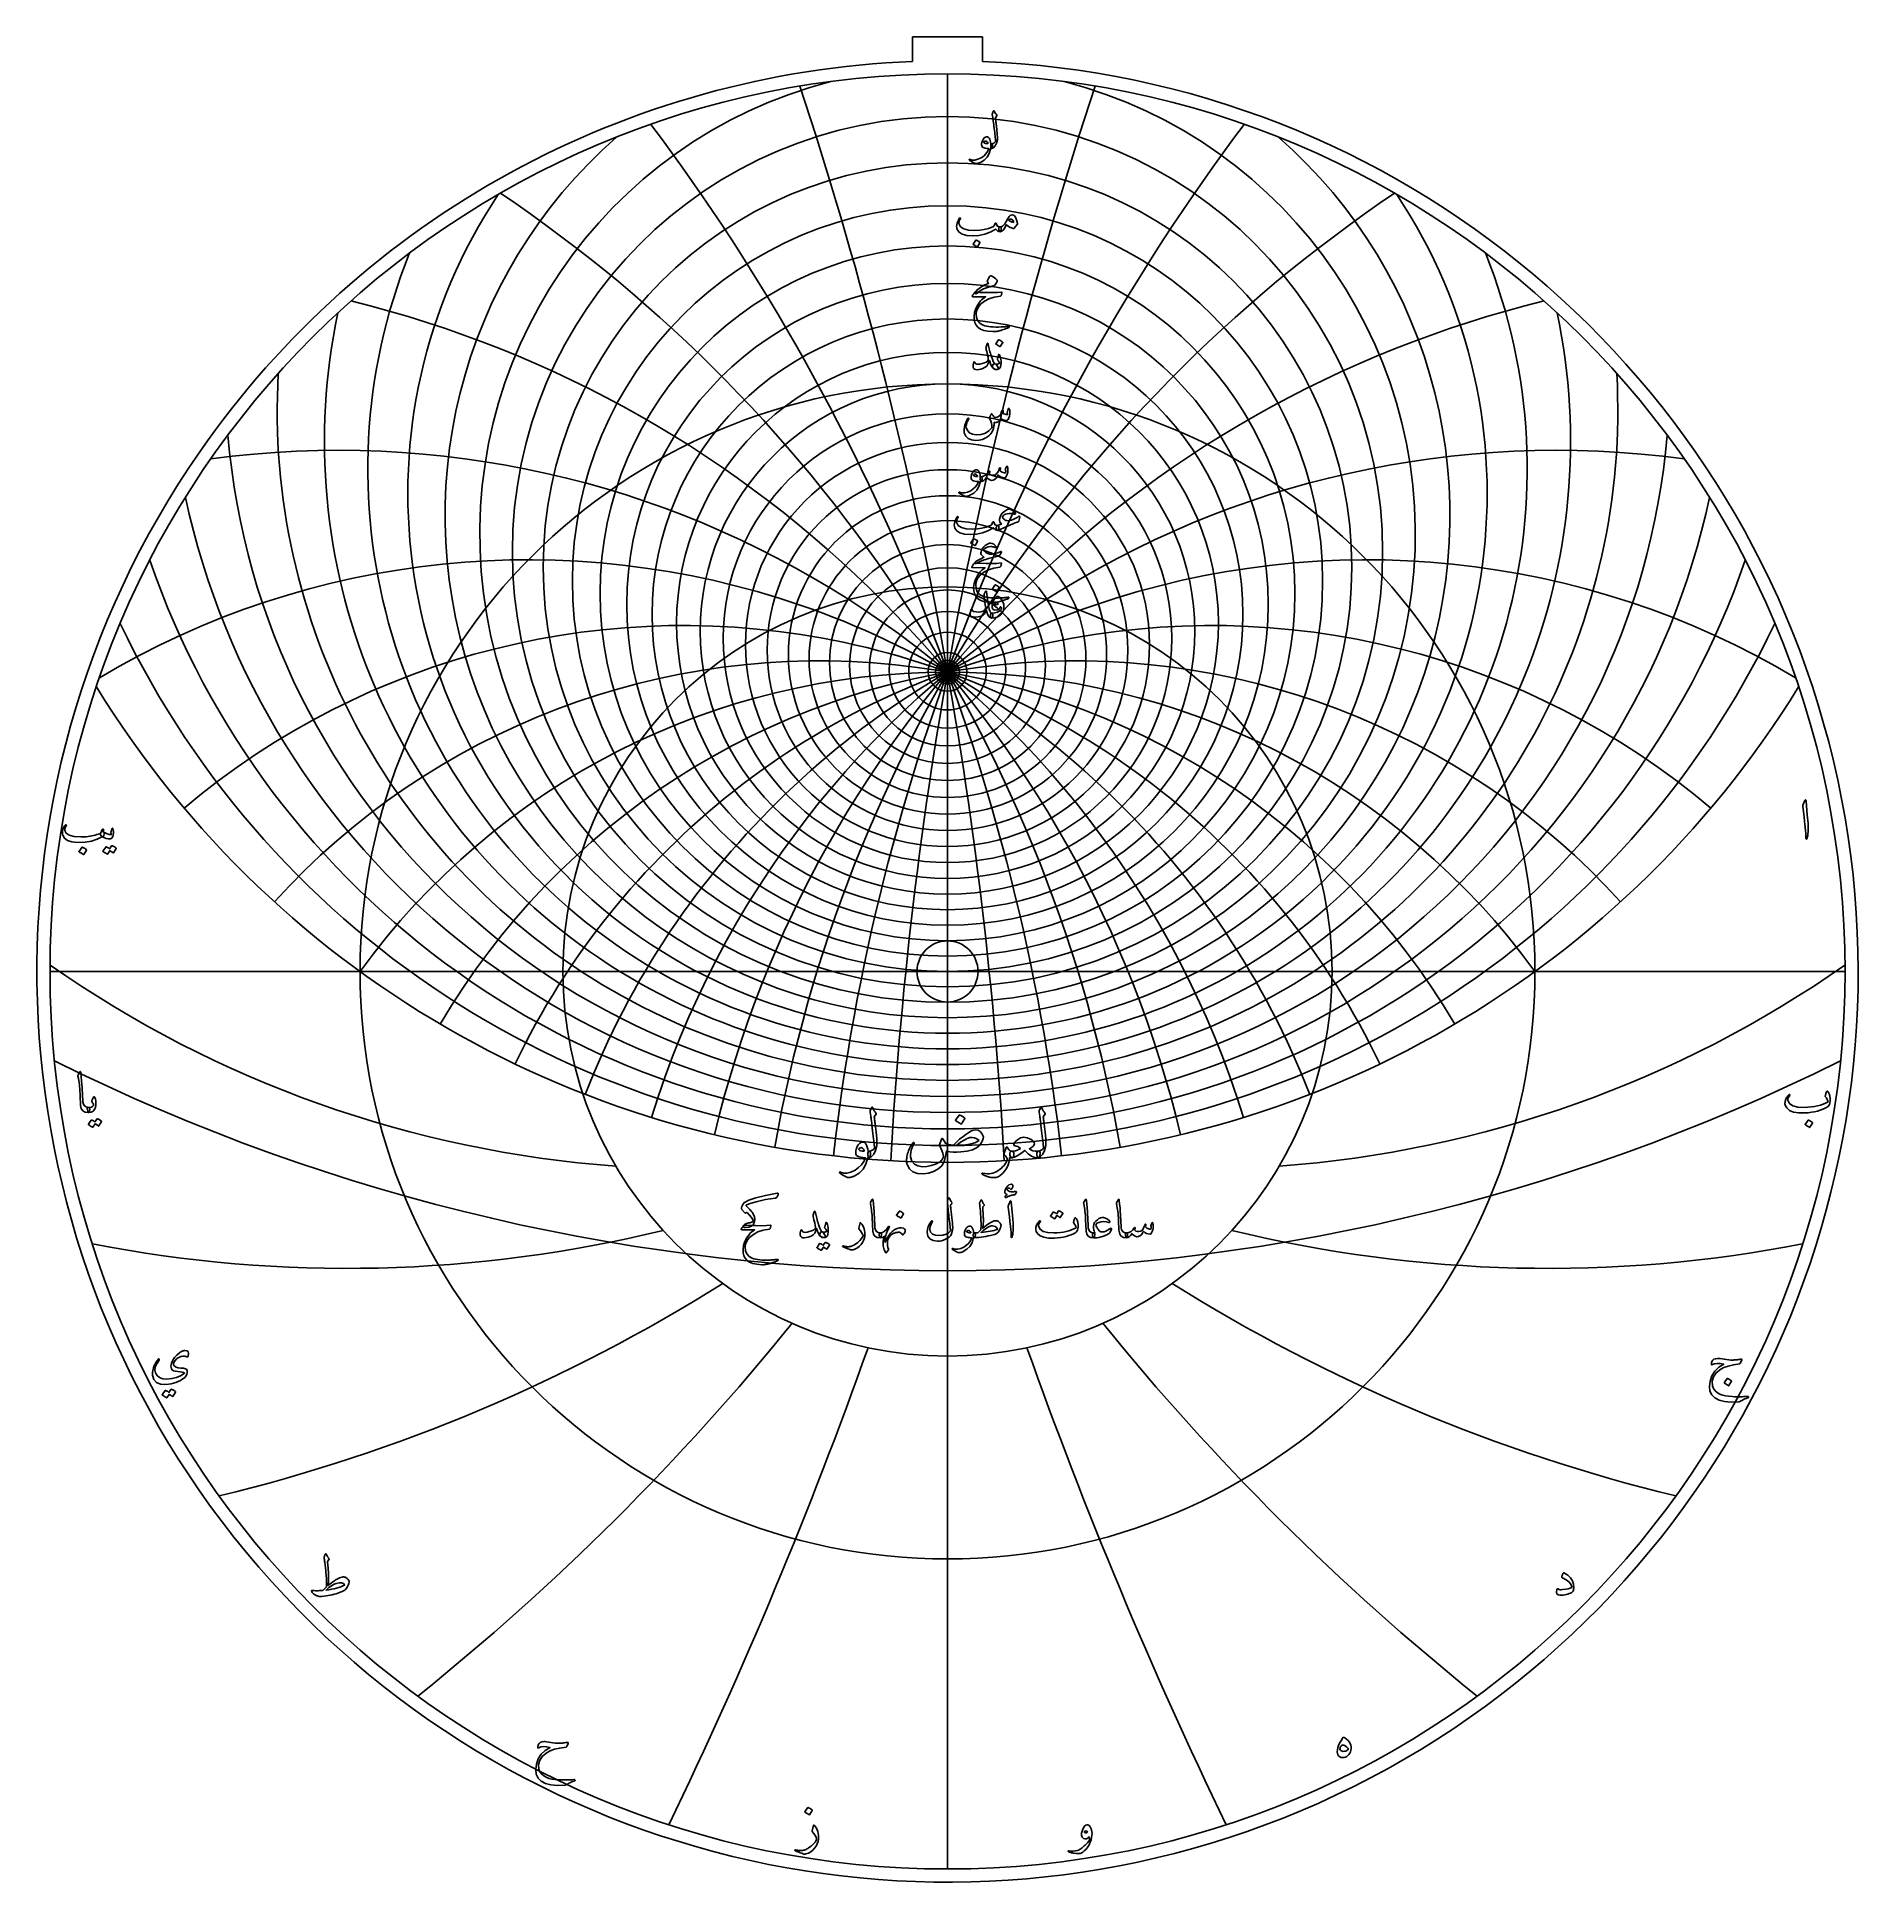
# Model space of a CAD drawing. Header units: millimetres. Extents: x -74 to 74, y -74 to 75.
import ezdxf

# ---------------------------------------------------------------- set-up
doc = ezdxf.new("R2010")
doc.units = ezdxf.units.MM
for name, color, linetype in [('CUT_INNER', 6, 'Continuous'), ('CUT_OUTER', 1, 'Continuous'), ('ENGRAVE', 7, 'Continuous'), ('ENGRAVE_FINE', 8, 'Continuous'), ('TEXT', 5, 'Continuous')]:
    doc.layers.add(name, color=color, linetype=linetype)

msp = doc.modelspace()

# ---------------------------------------------------------------- linework, layer by layer
at = {"layer": 'CUT_INNER'}
msp.add_circle((0, 0), 2.465, dxfattribs=at)
at = {"layer": 'CUT_OUTER'}
for points in [[(-2.8175, 75.4395), (2.8175, 75.4395), (2.8175, 73.4532)], [(-2.8175, 73.4532), (-2.8175, 75.4395)]]:
    msp.add_lwpolyline(points, dxfattribs=at)
for centre, radius, start, end in [((-0.0002, -0.0002), 73.5074, 145.195103, 87.803182), ((-0.0008, 0.0009), 73.5063, 92.196033, 145.195536)]:
    msp.add_arc(centre, radius, start, end, dxfattribs=at)
at = {"layer": 'ENGRAVE'}
for points in [[(0, -72.45), (0, 72.45)], [(-72.45, 0), (72.45, 0)], [(0, -72.45), (0, -31.0439)]]:
    msp.add_lwpolyline(points, dxfattribs=at)
for centre, radius in [((0, 0), 72.45), ((0, 29.63), 25.8976), ((0, 0), 47.425), ((0, 26.3911), 16.3106), ((0, 24.6942), 7.9001), ((0, 0), 31.0439), ((0, 24.1642), 0.966)]:
    msp.add_circle(centre, radius, dxfattribs=at)
for centre, radius, start, end in [((0, 35.2713), 37.7568, 104.436571, 75.563429), ((0, 45.3194), 54.1091, 176.875109, 3.124891), ((0, -34.4563), 58.6205, 36, 144), ((0, -34.4563), 58.6205, 36, 144), ((0, 65.2749), 80.6842, 211.615649, 328.384351), ((-20.1654, 75.2582), 91.2117, 235.026154, 265.845624), ((20.1654, 75.2582), 91.2117, 274.154376, 304.973846), ((-48.4839, 83.9766), 107.944, 259.026824, 283.6824), ((48.4839, 83.9766), 107.944, 256.3176, 280.973176), ((-91.1133, 91.1133), 137.3041, 283.613701, 302.105382), ((91.1133, 91.1133), 137.3041, 237.894618, 256.386299), ((-166.9823, 96.4073), 198.5613, 308.729876, 321.057664), ((166.9823, 96.4073), 198.5613, 218.942336, 231.270124), ((-371.9504, 99.6638), 387.9808, 334.253386, 340.41728), ((371.9504, 99.6638), 387.9808, 199.58272, 205.746614)]:
    msp.add_arc(centre, radius, start, end, dxfattribs=at)
at = {"layer": 'ENGRAVE_FINE'}
for centre, radius in [((0, 33.881), 35.1228), ((0, 32.6375), 32.6375), ((0, 31.5237), 30.2818), ((0, 30.5252), 28.0398), ((0, 28.8277), 23.8431), ((0, 28.1096), 21.866), ((0, 27.4682), 19.9568), ((0, 26.8972), 18.1075), ((0, 25.9453), 14.5595), ((0, 25.5558), 12.8483), ((0, 25.2192), 11.1713), ((0, 24.9328), 9.5235), ((0, 24.5015), 6.2967), ((0, 24.3531), 4.709), ((0, 24.2479), 3.1329), ((0, 24.1851), 1.5646)]:
    msp.add_circle(centre, radius, dxfattribs=at)
for centre, radius, start, end in [((-332.4535, -34.4563), 337.5822, 3.256593, 18.285878), ((-332.4535, -34.4563), 337.5822, 3.256593, 18.285878), ((332.4535, -34.4563), 337.5822, 161.714122, 176.743407), ((332.4535, -34.4563), 337.5822, 161.714122, 176.743407), ((0, 36.8291), 40.5615, 131.217225, 48.782775), ((-161.0586, -34.4563), 171.395, 6.558023, 36.869498), ((-161.0586, -34.4563), 171.395, 6.558023, 36.869498), ((161.0586, -34.4563), 171.395, 143.130502, 173.441977), ((161.0586, -34.4563), 171.395, 143.130502, 173.441977), ((0, 38.579), 43.5635, 146.343028, 33.656972), ((-101.5337, -34.4563), 117.2411, 9.951474, 56.069558), ((-101.5337, -34.4563), 117.2411, 9.951474, 56.069558), ((101.5337, -34.4563), 117.2411, 123.930442, 170.048526), ((101.5337, -34.4563), 117.2411, 123.930442, 170.048526), ((0, 40.5512), 46.7948, 158.111417, 21.888583), ((-69.8612, -34.4563), 91.1974, 13.489072, 76.236453), ((-69.8612, -34.4563), 91.1974, 13.489072, 76.236453), ((69.8612, -34.4563), 91.1974, 103.763547, 166.510928), ((69.8612, -34.4563), 91.1974, 103.763547, 166.510928), ((0, 42.7827), 50.2941, 168.076059, 11.923941), ((0, 48.2189), 58.2994, 184.845211, 355.154789), ((-49.1885, -34.4563), 76.5237, 17.231004, 97.725349), ((-49.1885, -34.4563), 76.5237, 17.231004, 97.725349), ((49.1885, -34.4563), 76.5237, 82.274651, 162.768996), ((49.1885, -34.4563), 76.5237, 82.274651, 162.768996), ((0, 51.5542), 62.9399, 192.189548, 347.810452), ((-33.8446, -34.4563), 67.6892, 21.249547, 120.755909), ((-33.8446, -34.4563), 67.6892, 21.249547, 120.755909), ((0, 55.4194), 68.1269, 199.041634, 340.958366), ((33.8446, -34.4563), 67.6892, 59.244091, 158.750453), ((33.8446, -34.4563), 67.6892, 59.244091, 158.750453), ((0, 59.9381), 73.986, 205.494476, 334.505524), ((-21.3361, -34.4563), 62.3827, 25.634518, 130.214249), ((-21.3361, -34.4563), 62.3827, 25.634518, 130.214249), ((21.3361, -34.4563), 62.3827, 49.785751, 154.365482), ((21.3361, -34.4563), 62.3827, 49.785751, 154.365482), ((-10.3364, -34.4563), 59.5248, 30.500929, 137.66478), ((-10.3364, -34.4563), 59.5248, 30.500929, 137.66478), ((10.3364, -34.4563), 59.5248, 42.33522, 149.499071), ((10.3364, -34.4563), 59.5248, 42.33522, 149.499071), ((0, 137.6327), 161.797, 243.541053, 296.458947)]:
    msp.add_arc(centre, radius, start, end, dxfattribs=at)
at = {"layer": 'TEXT'}
for points in [[(3.6206, 69.254), (3.6495, 69.3238), (3.672, 69.3793), (3.688, 69.4203), (3.6977, 69.4468), (3.7052, 69.4636), (3.7148, 69.4757), (3.7266, 69.4829), (3.7405, 69.4853), (3.7563, 69.4826), (3.7694, 69.4746), (3.7799, 69.4612), (3.7877, 69.4425), (3.8233, 69.3506), (3.8659, 69.2679), (3.9154, 69.1942), (3.9719, 69.1297), (3.9877, 69.1091), (3.9922, 69.0858), (3.9856, 69.0598), (3.9676, 69.0312), (3.8733, 68.8983), (3.8798, 68.8389), (3.8862, 68.7805), (3.8926, 68.7232), (3.8991, 68.667), (3.9055, 68.6118), (3.9119, 68.5577), (3.9183, 68.5047), (3.9248, 68.4527), (3.9839, 67.9718), (4.0201, 67.5958), (4.0332, 67.3248), (4.0233, 67.1587), (3.9424, 66.8575), (3.8369, 66.6349), (3.7068, 66.4911), (3.552, 66.4261), (3.5477, 66.4261), (3.5434, 66.4261), (3.5391, 66.4261), (3.5349, 66.4261), (3.5094, 66.4502), (3.4931, 66.5053), (3.4859, 66.5916), (3.4877, 66.7089), (3.4917, 66.7522), (3.5038, 66.7838), (3.5239, 66.8037), (3.552, 66.8117), (3.6607, 66.8334), (3.7512, 66.8727), (3.8235, 66.9298), (3.8776, 67.0045), (3.874, 67.0942), (3.8675, 67.1962), (3.858, 67.3106), (3.8455, 67.4373), (3.8304, 67.5757), (3.8128, 67.7254), (3.7929, 67.8863), (3.7705, 68.0585), (3.7499, 68.2278), (3.7309, 68.3799), (3.7135, 68.5148), (3.6977, 68.6327), (3.684, 68.7334), (3.673, 68.8169), (3.6647, 68.8833), (3.6591, 68.9326), (3.6163, 69.1768), (3.6149, 69.2009), (3.6152, 69.2218), (3.6171, 69.2395), (3.6206, 69.254)], [(3.4663, 66.3789), (3.3659, 66.0263), (3.1974, 65.7309), (2.961, 65.4928), (2.6565, 65.3121), (2.6139, 65.2937), (2.5719, 65.2772), (2.5304, 65.2626), (2.4894, 65.2499), (2.4492, 65.2393), (2.4101, 65.2312), (2.3721, 65.2254), (2.3351, 65.2221), (2.243, 65.2352), (2.1209, 65.2831), (1.9688, 65.3659), (1.7867, 65.4834), (1.7672, 65.5003), (1.7556, 65.5166), (1.7522, 65.5324), (1.7567, 65.5477), (1.7669, 65.5595), (1.7803, 65.5648), (1.7969, 65.5638), (1.8167, 65.5563), (2.006, 65.495), (2.2184, 65.4952), (2.4538, 65.5571), (2.7122, 65.6805), (2.9232, 65.8238), (3.0978, 65.9922), (3.236, 66.1859), (3.3378, 66.4046), (3.337, 66.4124), (3.3346, 66.4186), (3.3305, 66.4231), (3.3249, 66.4261), (3.1774, 66.4346), (3.0518, 66.4518), (2.9481, 66.4775), (2.8664, 66.5118), (2.8033, 66.5648), (2.7636, 66.6382), (2.7475, 66.7319), (2.755, 66.846), (2.7575, 66.8611), (2.7604, 66.8765), (2.7639, 66.8922), (2.7679, 66.9081), (2.7725, 66.9246), (2.7775, 66.9418), (2.7832, 66.9599), (2.7893, 66.9788), (2.8397, 67.1012), (2.9007, 67.2027), (2.9725, 67.2833), (3.055, 67.343), (3.1393, 67.3757), (3.2167, 67.3751), (3.2872, 67.3414), (3.3506, 67.2744), (3.4061, 67.1812), (3.4481, 67.0731), (3.4767, 66.9499), (3.492, 66.8117), (3.5004, 66.8118), (3.5086, 66.8122), (3.5165, 66.8129), (3.5241, 66.8138), (3.5318, 66.8148), (3.5397, 66.8154), (3.5478, 66.8158), (3.5563, 66.816), (3.5852, 66.8098), (3.6077, 66.7913), (3.6238, 66.7605), (3.6334, 66.7174), (3.6374, 66.67), (3.6366, 66.6221), (3.631, 66.5736), (3.6206, 66.5246), (3.6069, 66.4815), (3.5916, 66.4507), (3.5748, 66.4322), (3.5563, 66.4261), (3.4749, 66.4261), (3.4743, 66.4183), (3.4727, 66.4079), (3.4701, 66.3947), (3.4663, 66.3789)], [(3.2606, 66.8588), (3.2157, 66.9373), (3.1664, 66.9927), (3.1128, 67.0251), (3.055, 67.0345), (3.0204, 67.0254), (2.9896, 67.0109), (2.9626, 66.9911), (2.9393, 66.9659), (2.9318, 66.9525), (2.9307, 66.9381), (2.9361, 66.9226), (2.9479, 66.906), (2.992, 66.8671), (3.056, 66.8406), (3.1399, 66.8264), (3.2435, 66.8245), (3.2542, 66.8267), (3.2606, 66.8331), (3.2628, 66.8438), (3.2606, 66.8588)], [(5.2444, 61.0787), (5.3786, 61.031), (5.4897, 60.8966), (5.5778, 60.6754), (5.6429, 60.3674), (5.6453, 60.3452), (5.644, 60.3256), (5.6389, 60.3088), (5.6301, 60.2946), (5.3944, 59.9989), (5.3781, 59.981), (5.3591, 59.97), (5.3374, 59.966), (5.313, 59.9689), (5.1529, 60.0236), (5.0024, 60.0932), (4.8615, 60.1778), (4.7303, 60.2774), (4.6245, 60.0319), (4.5086, 59.8565), (4.3824, 59.7512), (4.2461, 59.7162), (4.2309, 59.7218), (4.2151, 59.7386), (4.1987, 59.7668), (4.1818, 59.8061), (4.1559, 59.9036), (4.1465, 59.9818), (4.1537, 60.0407), (4.1776, 60.0803), (4.1915, 60.0897), (4.2076, 60.0964), (4.2258, 60.1004), (4.2461, 60.1018), (4.3436, 60.1184), (4.4389, 60.1639), (4.5321, 60.2383), (4.6232, 60.3417), (4.6631, 60.4017), (4.7228, 60.5002), (4.8023, 60.6374), (4.9017, 60.813), (4.9793, 60.9293), (5.0623, 61.0123), (5.1507, 61.0621), (5.2444, 61.0787)], [(0.9769, 60.8045), (0.9922, 60.8211), (1.008, 60.828), (1.0243, 60.8253), (1.0412, 60.813), (1.054, 60.797), (1.0583, 60.7788), (1.054, 60.7584), (1.0412, 60.7359), (0.9758, 60.6347), (0.9341, 60.541), (0.9158, 60.4547), (0.9212, 60.376), (1.0554, 60.1173), (1.3165, 59.9368), (1.7045, 59.8345), (2.2195, 59.8104), (2.6016, 59.8385), (2.9682, 59.8972), (3.3193, 59.9864), (3.6548, 60.1061), (3.714, 60.1411), (3.763, 60.195), (3.8018, 60.2675), (3.8305, 60.3589), (3.8401, 60.3848), (3.8562, 60.4028), (3.8787, 60.4127), (3.9076, 60.4146), (3.9282, 60.4057), (3.943, 60.3878), (3.9518, 60.3607), (3.9548, 60.3246), (3.9748, 60.2351), (4.0308, 60.1682), (4.1227, 60.1237), (4.2504, 60.1018), (4.2965, 60.0916), (4.3275, 60.0654), (4.3436, 60.023), (4.3447, 59.9647), (4.3291, 59.8559), (4.3082, 59.7783), (4.282, 59.7317), (4.2504, 59.7162), (4.1564, 59.7285), (4.0672, 59.7654), (3.9829, 59.827), (3.9033, 59.9132), (3.8966, 59.9167), (3.8851, 59.9143), (3.8688, 59.906), (3.8476, 59.8918), (3.4481, 59.6669), (3.0121, 59.5062), (2.5397, 59.4098), (2.0309, 59.3777), (1.5607, 59.4098), (1.1954, 59.5062), (0.9351, 59.6669), (0.7798, 59.8918), (0.7445, 60.0174), (0.7327, 60.1457), (0.7445, 60.2766), (0.7798, 60.4103), (0.8275, 60.5345), (0.8762, 60.6416), (0.926, 60.7316), (0.9769, 60.8045)], [(4.9359, 60.6588), (5.0163, 60.5918), (5.1073, 60.5367), (5.2091, 60.4933), (5.3216, 60.4617), (5.3154, 60.546), (5.2926, 60.6149), (5.2533, 60.6682), (5.1973, 60.7059), (5.1328, 60.7255), (5.0677, 60.7241), (5.0021, 60.7019), (4.9359, 60.6588)], [(2.2752, 59.0263), (2.2805, 59.0317), (2.288, 59.0349), (2.2977, 59.036), (2.3094, 59.0349), (2.3927, 59.0011), (2.4712, 58.9599), (2.5448, 58.9112), (2.6137, 58.8549), (2.6203, 58.8464), (2.6233, 58.8378), (2.6225, 58.8292), (2.6179, 58.8207), (2.4166, 58.495), (2.4091, 58.4873), (2.3994, 58.4854), (2.3876, 58.4894), (2.3737, 58.4993), (2.3617, 58.5079), (2.3426, 58.5207), (2.3167, 58.5379), (2.2837, 58.5593), (2.2433, 58.585), (2.1948, 58.615), (2.1383, 58.6493), (2.0738, 58.6878), (2.0652, 58.6943), (2.0609, 58.7007), (2.0609, 58.7071), (2.0652, 58.7135)], [(3.6163, 55.3173), (3.2419, 55.2196), (2.9114, 55.0934), (2.6249, 54.9389), (2.3823, 54.756), (2.3451, 54.7279), (2.3105, 54.7121), (2.2786, 54.7086), (2.2495, 54.7174), (2.2154, 54.7579), (2.2205, 54.8149), (2.2647, 54.8886), (2.348, 54.9788), (2.5448, 55.1422), (2.7711, 55.2895), (3.0269, 55.4207), (3.3121, 55.5358), (3.2306, 55.6558), (3.2154, 55.6858), (3.2082, 55.7158), (3.209, 55.7458), (3.2178, 55.7758), (3.2754, 55.8901), (3.3281, 55.9846), (3.3761, 56.0594), (3.4192, 56.1143), (3.4468, 56.1402), (3.4738, 56.1539), (3.5003, 56.1552), (3.5263, 56.1442), (3.6771, 56.0591), (3.8037, 55.9793), (3.9063, 55.9048), (3.9848, 55.8357), (4, 55.8135), (4.0072, 55.7854), (4.0064, 55.7514), (3.9976, 55.7115), (3.97, 55.6491), (3.9258, 55.5733), (3.865, 55.4841), (3.7877, 55.3816), (3.7673, 55.3663), (3.732, 55.3505), (3.6816, 55.3342), (3.6163, 55.3173)], [(2.6051, 54.8203), (3.1549, 54.801), (3.6302, 54.7989), (4.0311, 54.8139), (4.3575, 54.846), (4.3676, 54.8472), (4.3763, 54.8465), (4.3836, 54.844), (4.3897, 54.8396), (4.3941, 54.8335), (4.3966, 54.8262), (4.3973, 54.8175), (4.3961, 54.8074), (4.3876, 54.7683), (4.3795, 54.7324), (4.3716, 54.6998), (4.3639, 54.6703), (4.3566, 54.6441), (4.3495, 54.621), (4.3427, 54.6012), (4.3361, 54.5846), (4.3222, 54.5581), (4.3061, 54.5386), (4.2879, 54.526), (4.2675, 54.5204), (3.7727, 54.4306), (3.342, 54.2901), (2.9757, 54.0986), (2.6736, 53.8562), (2.521, 53.6819), (2.4101, 53.4974), (2.341, 53.3027), (2.3137, 53.0978), (2.34, 52.7762), (2.4444, 52.5141), (2.627, 52.3113), (2.8879, 52.1681), (3.0231, 52.1247), (3.1717, 52.0888), (3.3337, 52.0604), (3.5092, 52.0395), (3.6977, 52.0259), (3.8991, 52.0192), (4.1133, 52.0194), (4.3404, 52.0267), (4.4211, 52.0312), (4.5005, 52.0363), (4.5786, 52.0419), (4.6553, 52.0481), (4.7301, 52.0548), (4.8026, 52.062), (4.8726, 52.0698), (4.9402, 52.0781), (4.9609, 52.0792), (4.9756, 52.0738), (4.9844, 52.062), (4.9874, 52.0438), (4.9858, 52.0227), (4.9809, 52.0063), (4.9729, 51.9948), (4.9617, 51.9881), (4.8406, 51.937), (4.726, 51.8906), (4.6178, 51.8491), (4.516, 51.8124), (4.421, 51.7803), (4.3329, 51.7525), (4.2517, 51.7289), (4.1776, 51.7096), (4.1078, 51.6954), (4.0399, 51.6828), (3.9739, 51.6718), (3.9098, 51.6625), (3.8472, 51.6552), (3.786, 51.6507), (3.7262, 51.6488), (3.6677, 51.6496), (3.2681, 51.6807), (2.935, 51.7482), (2.6683, 51.8521), (2.468, 51.9924), (2.321, 52.1678), (2.2184, 52.3727), (2.1603, 52.607), (2.1466, 52.8708), (2.1887, 53.198), (2.2891, 53.5156), (2.4479, 53.8236), (2.6651, 54.1219), (2.75, 54.2121), (2.8461, 54.2986), (2.9535, 54.3814), (3.0721, 54.4604), (2.0352, 54.4689), (2.0103, 54.4796), (1.9999, 54.4989), (2.0039, 54.5268), (2.0224, 54.5632), (2.0572, 54.6162), (2.0888, 54.6639), (2.1172, 54.7062), (2.1423, 54.7432), (2.1643, 54.7745), (2.183, 54.7999), (2.1986, 54.8195), (2.2109, 54.8331), (2.2387, 54.8355), (2.3137, 54.8342), (2.4358, 54.8291), (2.6051, 54.8203)], [(3.2842, 50.6071), (3.3088, 50.4948), (3.3356, 50.3805), (3.3645, 50.2644), (3.3956, 50.1465), (3.4288, 50.0261), (3.4642, 49.9028), (3.5017, 49.7765), (3.5413, 49.6473), (3.6214, 49.4149), (3.6945, 49.2403), (3.7606, 49.1235), (3.8198, 49.0646), (3.8715, 49.0295), (3.9237, 48.98), (3.9764, 48.916), (4.0297, 48.8375), (4.0801, 48.7403), (4.094, 48.6672), (4.0715, 48.6182), (4.0126, 48.5933), (3.8222, 48.6126), (3.6538, 48.739), (3.5073, 48.9725), (3.3828, 49.3131), (3.3801, 49.3187), (3.3763, 49.3228), (3.3715, 49.3252), (3.3656, 49.326), (3.3613, 49.3252), (3.357, 49.3228), (3.3528, 49.3187), (3.3485, 49.3131), (3.3364, 49.258), (3.3217, 49.1996), (3.3043, 49.138), (3.2842, 49.0732), (3.2622, 49.0119), (3.2392, 48.9607), (3.2151, 48.9197), (3.1899, 48.8889), (3.0994, 48.8099), (2.9864, 48.74), (2.8509, 48.6793), (2.6929, 48.6276), (2.5322, 48.5893), (2.393, 48.5729), (2.2752, 48.5786), (2.1788, 48.6061), (2.0963, 48.6752), (2.0588, 48.7968), (2.0663, 48.9709), (2.1188, 49.1974), (2.1239, 49.2049), (2.1306, 49.2103), (2.1389, 49.2135), (2.1488, 49.2146), (2.1605, 49.2132), (2.1702, 49.2092), (2.1777, 49.2025), (2.183, 49.1931), (2.2034, 49.1457), (2.2259, 49.1064), (2.2505, 49.075), (2.2773, 49.0518), (2.3609, 49.0207), (2.4744, 49.0132), (2.6179, 49.0293), (2.7915, 49.0689), (2.9765, 49.1283), (3.1203, 49.1953), (3.2229, 49.2697), (3.2842, 49.3517), (3.2944, 49.4347), (3.2778, 49.5766), (3.2344, 49.7775), (3.1642, 50.0372), (3.1305, 50.1741), (3.1107, 50.2847), (3.1048, 50.369), (3.1128, 50.4271), (3.1942, 50.6585), (3.2031, 50.6829), (3.2124, 50.7003), (3.2223, 50.7107), (3.2328, 50.7142), (3.2456, 50.7075), (3.2585, 50.6874), (3.2714, 50.654), (3.2842, 50.6071)], [(4.1111, 50.9756), (4.1165, 50.9809), (4.124, 50.9841), (4.1336, 50.9852), (4.1454, 50.9841), (4.2287, 50.9504), (4.3072, 50.9092), (4.3808, 50.8604), (4.4496, 50.8042), (4.4563, 50.7956), (4.4593, 50.787), (4.4585, 50.7785), (4.4539, 50.7699), (4.2525, 50.4443), (4.245, 50.4365), (4.2354, 50.4346), (4.2236, 50.4386), (4.2097, 50.4486), (4.1976, 50.4571), (4.1786, 50.47), (4.1527, 50.4871), (4.1197, 50.5085), (4.0793, 50.5343), (4.0308, 50.5642), (3.9743, 50.5985), (3.9098, 50.6371), (3.9012, 50.6435), (3.8969, 50.6499), (3.8969, 50.6564), (3.9012, 50.6628)], [(4.1497, 49.2231), (4.1245, 49.2652), (4.1004, 49.3013), (4.0774, 49.3316), (4.0554, 49.356), (4.0396, 49.3769), (4.0308, 49.401), (4.0289, 49.4283), (4.034, 49.4588), (4.124, 49.7844), (4.1366, 49.8128), (4.1529, 49.8209), (4.173, 49.8085), (4.1968, 49.7759), (4.2327, 49.7065), (4.2633, 49.6227), (4.2884, 49.5244), (4.3082, 49.4117), (4.3198, 49.3035), (4.3243, 49.1974), (4.3219, 49.0935), (4.3125, 48.9918), (4.2973, 48.9031), (4.2772, 48.8257), (4.2523, 48.7596), (4.2225, 48.7047), (4.1859, 48.664), (4.1358, 48.6319), (4.0723, 48.6083), (3.9955, 48.5933), (3.9167, 48.5903), (3.8434, 48.6029), (3.7753, 48.6311), (3.7127, 48.6747), (3.6642, 48.7301), (3.6388, 48.7936), (3.6364, 48.8651), (3.657, 48.9446), (3.6899, 49.0097), (3.7287, 49.0507), (3.7735, 49.0676), (3.8241, 49.0603), (3.9408, 49.0322), (4.0426, 49.0293), (4.1294, 49.0515), (4.2011, 49.0989), (4.2027, 49.1115), (4.1947, 49.1364), (4.177, 49.1736), (4.1497, 49.2231)], [(4.8888, 45.4082), (4.8963, 45.4269), (4.906, 45.4403), (4.9177, 45.4483), (4.9317, 45.451), (4.9496, 45.4489), (4.9649, 45.4424), (4.9775, 45.4317), (4.9874, 45.4167), (5.0117, 45.3632), (5.0291, 45.2968), (5.0396, 45.2175), (5.0431, 45.1254), (5.0337, 44.9749), (5.0056, 44.8319), (4.9587, 44.6964), (4.8931, 44.5684), (4.8706, 44.5376), (4.846, 44.5137), (4.8192, 44.4969), (4.7903, 44.4869), (4.6856, 44.4803), (4.5728, 44.4987), (4.452, 44.5424), (4.3232, 44.6112), (4.2148, 44.4626), (4.0865, 44.3638), (3.9384, 44.3148), (3.7705, 44.3156), (3.765, 44.2252), (3.7571, 44.1383), (3.7468, 44.0549), (3.7341, 43.9749), (3.719, 43.8979), (3.7014, 43.8234), (3.6815, 43.7512), (3.6591, 43.6814), (3.6072, 43.5556), (3.537, 43.4393), (3.4486, 43.3328), (3.342, 43.2358), (3.0927, 43.0698), (2.829, 42.953), (2.5507, 42.8855), (2.258, 42.8673), (1.9284, 42.9121), (1.6678, 43.0291), (1.4763, 43.2184), (1.354, 43.48), (1.3374, 43.5743), (1.3347, 43.6857), (1.3459, 43.8143), (1.3711, 43.9599), (1.4115, 44.1195), (1.4686, 44.2856), (1.5422, 44.458), (1.6325, 44.6369), (1.6397, 44.6482), (1.6485, 44.6562), (1.659, 44.661), (1.671, 44.6626), (1.6831, 44.6615), (1.6935, 44.6583), (1.7024, 44.653), (1.7096, 44.6455), (1.7144, 44.6345), (1.716, 44.623), (1.7144, 44.6109), (1.7096, 44.5983), (1.595, 44.3603), (1.5211, 44.1645), (1.4879, 44.0111), (1.4954, 43.8999), (1.6035, 43.6549), (1.7739, 43.4768), (2.0063, 43.3657), (2.3009, 43.3215), (2.7127, 43.3478), (3.0614, 43.4522), (3.3469, 43.6348), (3.5691, 43.8957), (3.5683, 44.0676), (3.5402, 44.2491), (3.4848, 44.4404), (3.402, 44.6412), (3.3916, 44.6615), (3.386, 44.6798), (3.3852, 44.6958), (3.3892, 44.7097), (3.4122, 44.7576), (3.4342, 44.8024), (3.4551, 44.8443), (3.4749, 44.8833), (3.4936, 44.9188), (3.5113, 44.9502), (3.5279, 44.9777), (3.5434, 45.0011), (3.5523, 45.011), (3.5616, 45.015), (3.5715, 45.0132), (3.582, 45.0054), (3.5873, 44.9995), (3.5948, 44.9904), (3.6045, 44.9781), (3.6163, 44.9625), (3.6297, 44.9438), (3.6441, 44.9218), (3.6597, 44.8967), (3.6763, 44.8683), (3.71, 44.8137), (3.7384, 44.774), (3.7614, 44.7494), (3.7791, 44.7397), (3.8905, 44.7304), (4.0019, 44.7494), (4.1133, 44.7968), (4.2247, 44.8726), (4.2651, 44.9229), (4.305, 45.0054), (4.3444, 45.12), (4.3832, 45.2668), (4.387, 45.2807), (4.3939, 45.2925), (4.4041, 45.3021), (4.4175, 45.3096), (4.4301, 45.3144), (4.4421, 45.316), (4.4537, 45.3144), (4.4646, 45.3096), (4.481, 45.2828), (4.4871, 45.2325), (4.4831, 45.1586), (4.4689, 45.0611), (4.5554, 45.0081), (4.6478, 44.9733), (4.7461, 44.9567), (4.8503, 44.9583), (4.8489, 44.9896), (4.8449, 45.015), (4.8382, 45.0346), (4.8288, 45.0482), (4.8181, 45.0611), (4.8117, 45.0739), (4.8096, 45.0868), (4.8117, 45.0997)], [(2.6244, 39.508), (2.5239, 39.1553), (2.3555, 38.86), (2.119, 38.6219), (1.8146, 38.4411), (1.772, 38.4228), (1.7299, 38.4063), (1.6884, 38.3917), (1.6475, 38.379), (1.6073, 38.3684), (1.5682, 38.3603), (1.5302, 38.3545), (1.4932, 38.3512), (1.4011, 38.3643), (1.279, 38.4122), (1.1269, 38.495), (0.9448, 38.6125), (0.9252, 38.6294), (0.9137, 38.6457), (0.9102, 38.6615), (0.9148, 38.6768), (0.925, 38.6886), (0.9383, 38.6939), (0.9549, 38.6929), (0.9748, 38.6854), (1.1641, 38.624), (1.3765, 38.6243), (1.6118, 38.6862), (1.8703, 38.8096), (2.0813, 38.9529), (2.2559, 39.1213), (2.3941, 39.315), (2.4958, 39.5337), (2.495, 39.5415), (2.4926, 39.5477), (2.4886, 39.5522), (2.483, 39.5552), (2.3354, 39.5637), (2.2098, 39.5809), (2.1062, 39.6066), (2.0245, 39.6409), (1.9613, 39.6939), (1.9217, 39.7673), (1.9056, 39.861), (1.9131, 39.9751), (1.9155, 39.9902), (1.9185, 40.0056), (1.9219, 40.0213), (1.926, 40.0372), (1.9305, 40.0537), (1.9356, 40.0709), (1.9412, 40.089), (1.9474, 40.1079), (1.9977, 40.2303), (2.0588, 40.3318), (2.1306, 40.4124), (2.213, 40.4721), (2.2974, 40.5048), (2.3748, 40.5042), (2.4452, 40.4705), (2.5087, 40.4035), (2.5641, 40.3103), (2.6062, 40.2021), (2.6348, 40.079), (2.6501, 39.9408), (2.6585, 39.9409), (2.6667, 39.9413), (2.6746, 39.942), (2.6822, 39.9429), (2.6898, 39.9439), (2.6977, 39.9445), (2.7059, 39.9449), (2.7143, 39.9451), (2.7433, 39.9389), (2.7658, 39.9204), (2.7818, 39.8896), (2.7915, 39.8465), (2.7955, 39.7991), (2.7947, 39.7512), (2.7891, 39.7027), (2.7786, 39.6537), (2.765, 39.6106), (2.7497, 39.5798), (2.7328, 39.5613), (2.7143, 39.5552), (2.6329, 39.5552), (2.6324, 39.5474), (2.6308, 39.537), (2.6281, 39.5238), (2.6244, 39.508)], [(4.7881, 40.7763), (4.7975, 40.7827), (4.8085, 40.7806), (4.8211, 40.7699), (4.8353, 40.7506), (4.8505, 40.7179), (4.862, 40.6713), (4.8698, 40.6108), (4.8738, 40.5364), (4.8752, 40.4517), (4.8706, 40.3692), (4.8602, 40.2889), (4.8438, 40.2107), (4.7962, 40.0586), (4.7431, 39.9494), (4.6848, 39.8829), (4.621, 39.8594), (4.4703, 39.8682), (4.3307, 39.9076), (4.2025, 39.9775), (4.0854, 40.0779), (4.0051, 39.9196), (3.9098, 39.7962), (3.7994, 39.7075), (3.6741, 39.6537), (3.5426, 39.6419), (3.4095, 39.6751), (3.2748, 39.7533), (3.1385, 39.8765), (3.0282, 39.7359), (2.92, 39.6355), (2.814, 39.5752), (2.7101, 39.5552), (2.6892, 39.5669), (2.6694, 39.6023), (2.6506, 39.6612), (2.6329, 39.7437), (2.6265, 39.8251), (2.6372, 39.8851), (2.6651, 39.9236), (2.7101, 39.9408), (2.9077, 39.9855), (3.0807, 40.0725), (3.229, 40.2019), (3.3528, 40.3735), (3.3595, 40.3829), (3.3667, 40.3896), (3.3745, 40.3936), (3.3828, 40.395), (3.3929, 40.3939), (3.402, 40.3907), (3.4101, 40.3853), (3.417, 40.3778), (3.421, 40.3548), (3.4117, 40.3157), (3.3889, 40.2605), (3.3528, 40.1893), (3.4002, 40.1344), (3.4738, 40.094), (3.5737, 40.068), (3.6998, 40.0565), (3.857, 40.0894), (3.9944, 40.1968), (4.112, 40.3786), (4.2097, 40.6349), (4.2145, 40.648), (4.2204, 40.6574), (4.2274, 40.663), (4.2354, 40.6649), (4.2475, 40.6638), (4.2579, 40.6606), (4.2667, 40.6553), (4.274, 40.6478), (4.2793, 40.637), (4.2825, 40.6263), (4.2836, 40.6156), (4.2825, 40.6049), (4.2397, 40.4249), (4.2898, 40.3805), (4.35, 40.3414), (4.4204, 40.3077), (4.5011, 40.2793), (4.5795, 40.2608), (4.6392, 40.2568), (4.6802, 40.2672), (4.7024, 40.2921), (4.7097, 40.3302), (4.7056, 40.3842), (4.6904, 40.4544), (4.6639, 40.5406), (4.6684, 40.565), (4.6907, 40.6124), (4.7306, 40.6828), (4.7881, 40.7763)], [(2.4187, 39.9879), (2.3737, 40.0664), (2.3244, 40.1218), (2.2709, 40.1542), (2.213, 40.1636), (2.1785, 40.1545), (2.1477, 40.14), (2.1206, 40.1202), (2.0973, 40.095), (2.0899, 40.0816), (2.0888, 40.0672), (2.0941, 40.0516), (2.1059, 40.035), (2.1501, 39.9962), (2.2141, 39.9697), (2.2979, 39.9555), (2.4016, 39.9536), (2.4123, 39.9558), (2.4187, 39.9622), (2.4208, 39.9729), (2.4187, 39.9879)], [(5.8314, 36.6829), (5.7458, 36.3401), (5.7361, 36.3235), (5.72, 36.308), (5.6975, 36.2935), (5.6686, 36.2801), (5.6045, 36.2575), (5.5363, 36.2325), (5.4642, 36.205), (5.388, 36.1752), (5.3078, 36.1431), (5.2236, 36.1093), (5.1353, 36.0735), (5.0431, 36.0359), (4.0576, 35.6074), (4.0126, 35.6173), (3.9762, 35.6471), (3.9483, 35.6966), (3.929, 35.766), (3.9258, 35.8396), (3.9462, 35.902), (3.9901, 35.9532), (4.0576, 35.9931), (4.066, 35.9969), (4.0828, 36.0043), (4.1078, 36.0151), (4.1411, 36.0295), (4.1825, 36.047), (4.2317, 36.0675), (4.2886, 36.0909), (4.3532, 36.1173), (4.2699, 36.2027), (4.2172, 36.2962), (4.195, 36.3977), (4.2033, 36.5072), (4.2857, 36.7678), (4.4261, 36.9882), (4.6242, 37.1684), (4.8802, 37.3084), (4.9362, 37.3216), (5.0013, 37.3181), (5.0755, 37.298), (5.1588, 37.2613), (5.2452, 37.2112), (5.3248, 37.1553), (5.3974, 37.0934), (5.463, 37.0257), (5.4814, 37.0008), (5.4897, 36.9775), (5.4879, 36.9558), (5.4758, 36.9357), (5.4576, 36.9201), (5.4373, 36.9121), (5.4148, 36.9116), (5.3901, 36.9185), (5.2619, 36.959), (5.1255, 36.9775), (4.9812, 36.974), (4.8288, 36.9485), (4.6909, 36.9073), (4.5814, 36.8521), (4.5003, 36.783), (4.4475, 36.7), (4.4421, 36.6631), (4.4561, 36.6208), (4.4893, 36.5731), (4.5418, 36.5201), (4.6017, 36.4719), (4.6617, 36.4344), (4.7217, 36.4076), (4.7817, 36.3915), (4.9614, 36.387), (5.1534, 36.4247), (5.3577, 36.5048), (5.5744, 36.6272), (5.5977, 36.6419), (5.6204, 36.6561), (5.6427, 36.6698), (5.6643, 36.6829), (5.6852, 36.6952), (5.705, 36.7065), (5.7238, 36.7166), (5.7415, 36.7257), (5.7905, 36.7488), (5.8218, 36.7493), (5.8355, 36.7273), (5.8314, 36.6829)], [(0.7884, 36.6957), (0.8036, 36.7123), (0.8194, 36.7193), (0.8358, 36.7166), (0.8527, 36.7043), (0.8655, 36.6882), (0.8698, 36.67), (0.8655, 36.6497), (0.8527, 36.6272), (0.7873, 36.526), (0.7455, 36.4322), (0.7273, 36.346), (0.7327, 36.2673), (0.8668, 36.0086), (1.1279, 35.8281), (1.516, 35.7258), (2.0309, 35.7017), (2.4131, 35.7298), (2.7797, 35.7885), (3.1308, 35.8776), (3.4663, 35.9973), (3.5255, 36.0324), (3.5745, 36.0862), (3.6133, 36.1588), (3.642, 36.2501), (3.6516, 36.2761), (3.6677, 36.2941), (3.6902, 36.304), (3.7191, 36.3058), (3.7397, 36.297), (3.7544, 36.2791), (3.7633, 36.252), (3.7662, 36.2159), (3.7863, 36.1264), (3.8423, 36.0595), (3.9341, 36.015), (4.0619, 35.9931), (4.1079, 35.9829), (4.139, 35.9566), (4.1551, 35.9143), (4.1561, 35.8559), (4.1406, 35.7472), (4.1197, 35.6696), (4.0935, 35.623), (4.0619, 35.6074), (3.9679, 35.6197), (3.8787, 35.6567), (3.7943, 35.7183), (3.7148, 35.8045), (3.7081, 35.808), (3.6966, 35.8056), (3.6803, 35.7973), (3.6591, 35.7831), (3.2596, 35.5582), (2.8236, 35.3975), (2.3512, 35.3011), (1.8424, 35.2689), (1.3722, 35.3011), (1.0069, 35.3975), (0.7466, 35.5582), (0.5913, 35.7831), (0.5559, 35.9087), (0.5442, 36.037), (0.5559, 36.1679), (0.5913, 36.3015), (0.639, 36.4258), (0.6877, 36.5329), (0.7375, 36.6229), (0.7884, 36.6957)], [(2.0866, 34.9176), (2.092, 34.923), (2.0995, 34.9262), (2.1091, 34.9272), (2.1209, 34.9262), (2.2042, 34.8924), (2.2827, 34.8512), (2.3563, 34.8024), (2.4251, 34.7462), (2.4318, 34.7376), (2.4348, 34.7291), (2.434, 34.7205), (2.4294, 34.7119), (2.228, 34.3863), (2.2205, 34.3785), (2.2109, 34.3767), (2.1991, 34.3807), (2.1852, 34.3906), (2.1731, 34.3992), (2.1541, 34.412), (2.1281, 34.4291), (2.0952, 34.4506), (2.0548, 34.4763), (2.0063, 34.5063), (1.9498, 34.5405), (1.8853, 34.5791), (1.8767, 34.5855), (1.8724, 34.592), (1.8724, 34.5984), (1.8767, 34.6048)], [(4.3468, 33.886), (4.3503, 33.8557), (4.3307, 33.7992), (4.2882, 33.7165), (4.2225, 33.6075), (4.2086, 33.5898), (4.1926, 33.5753), (4.1743, 33.5641), (4.154, 33.5561), (3.8798, 33.4805), (3.6355, 33.4125), (3.4213, 33.352), (3.2371, 33.299), (3.0828, 33.2537), (2.9586, 33.2165), (2.8643, 33.1873), (2.8, 33.1662), (2.2816, 32.9348), (2.2452, 32.9321), (2.2173, 32.9369), (2.198, 32.9492), (2.1873, 32.9691), (2.1871, 32.9763), (2.1905, 32.9851), (2.1978, 32.9956), (2.2088, 33.0076), (2.3143, 33.1067), (2.4723, 33.2111), (2.6827, 33.3209), (2.9457, 33.4361), (2.8742, 33.4971), (2.814, 33.5561), (2.765, 33.6128), (2.7272, 33.6675), (2.7039, 33.7272), (2.6983, 33.7992), (2.7103, 33.8836), (2.7401, 33.9802), (2.7883, 34.0809), (2.8557, 34.1816), (2.9425, 34.2823), (3.0485, 34.383), (3.164, 34.47), (3.2746, 34.5298), (3.3803, 34.5622), (3.4813, 34.5672), (3.6181, 34.5397), (3.7416, 34.4826), (3.8517, 34.3961), (3.9483, 34.2802), (3.9569, 34.2657), (3.9612, 34.2523), (3.9612, 34.24), (3.9569, 34.2288), (3.9475, 34.2183), (3.9365, 34.2127), (3.924, 34.2119), (3.9098, 34.2159), (3.8467, 34.236), (3.786, 34.2534), (3.7278, 34.2681), (3.672, 34.2802), (3.6188, 34.2893), (3.5686, 34.2952), (3.5213, 34.2978), (3.477, 34.2973), (3.2925, 34.2756), (3.1375, 34.2234), (3.0119, 34.1407), (2.9157, 34.0274), (3.018, 33.8927), (3.1321, 33.7928), (3.258, 33.7277), (3.3956, 33.6975), (3.6005, 33.6953), (3.8209, 33.7274), (4.0568, 33.7939), (4.3082, 33.8946), (4.3187, 33.8972), (4.3286, 33.8967), (4.338, 33.8929), (4.3468, 33.886)], [(2.5687, 32.9476), (3.1184, 32.9284), (3.5938, 32.9262), (3.9947, 32.9412), (4.3211, 32.9733), (4.3311, 32.9745), (4.3398, 32.9739), (4.3472, 32.9713), (4.3532, 32.9669), (4.3577, 32.9609), (4.3602, 32.9535), (4.3609, 32.9448), (4.3597, 32.9348), (4.3512, 32.8957), (4.3431, 32.8598), (4.3352, 32.8271), (4.3275, 32.7977), (4.3202, 32.7714), (4.3131, 32.7484), (4.3062, 32.7286), (4.2997, 32.712), (4.2857, 32.6855), (4.2697, 32.6659), (4.2515, 32.6533), (4.2311, 32.6477), (3.7362, 32.558), (3.3056, 32.4174), (2.9393, 32.2259), (2.6372, 31.9836), (2.4846, 31.8093), (2.3737, 31.6247), (2.3046, 31.4301), (2.2773, 31.2252), (2.3035, 30.9036), (2.408, 30.6414), (2.5906, 30.4387), (2.8515, 30.2954), (2.9867, 30.252), (3.1353, 30.2162), (3.2973, 30.1878), (3.4727, 30.1669), (3.6613, 30.1532), (3.8626, 30.1465), (4.0769, 30.1468), (4.304, 30.154), (4.3847, 30.1586), (4.4641, 30.1637), (4.5422, 30.1693), (4.6189, 30.1755), (4.6937, 30.1821), (4.7662, 30.1894), (4.8362, 30.1971), (4.9038, 30.2054), (4.9244, 30.2065), (4.9392, 30.2012), (4.948, 30.1894), (4.9509, 30.1712), (4.9493, 30.15), (4.9445, 30.1337), (4.9365, 30.1222), (4.9252, 30.1155), (4.8042, 30.0643), (4.6896, 30.018), (4.5814, 29.9765), (4.4796, 29.9398), (4.3846, 29.9077), (4.2965, 29.8798), (4.2153, 29.8562), (4.1411, 29.837), (4.0714, 29.8228), (4.0035, 29.8102), (3.9375, 29.7992), (3.8733, 29.7898), (3.8108, 29.7826), (3.7496, 29.778), (3.6898, 29.7762), (3.6313, 29.777), (3.2317, 29.808), (2.8986, 29.8755), (2.6319, 29.9794), (2.4316, 30.1197), (2.2845, 30.2952), (2.182, 30.5), (2.1239, 30.7343), (2.1102, 30.9981), (2.1522, 31.3254), (2.2527, 31.643), (2.4115, 31.9509), (2.6286, 32.2492), (2.7135, 32.3395), (2.8097, 32.426), (2.9171, 32.5087), (3.0357, 32.5877), (1.9988, 32.5963), (1.9739, 32.607), (1.9635, 32.6263), (1.9675, 32.6541), (1.9859, 32.6906), (2.0208, 32.7436), (2.0524, 32.7912), (2.0807, 32.8336), (2.1059, 32.8705), (2.1279, 32.9018), (2.1466, 32.9273), (2.1622, 32.9468), (2.1745, 32.9605), (2.2023, 32.9629), (2.2773, 32.9616), (2.3994, 32.9565), (2.5687, 32.9476)], [(3.5649, 28.9176), (3.5959, 28.9026), (3.6206, 28.879), (3.6388, 28.8469), (3.6505, 28.8062), (3.6583, 28.7559), (3.6602, 28.7077), (3.6562, 28.6616), (3.6463, 28.6177), (3.6315, 28.5802), (3.6131, 28.5534), (3.5908, 28.5373), (3.5649, 28.532), (3.4366, 28.5676), (3.3303, 28.6573), (3.2459, 28.8011), (3.1835, 28.999), (3.1755, 29.0332), (3.1685, 29.0628), (3.1626, 29.0878), (3.1578, 29.1083), (3.1541, 29.1242), (3.1514, 29.1356), (3.1498, 29.1424), (3.1492, 29.1447), (3.1428, 29.1573), (3.1364, 29.1608), (3.13, 29.1551), (3.1235, 29.1404), (3.0507, 28.976), (2.9693, 28.8469), (2.8793, 28.7532), (2.7808, 28.6948), (2.6378, 28.6498), (2.4701, 28.622), (2.2778, 28.6113), (2.0609, 28.6177), (1.9161, 28.6624), (1.8371, 28.7709), (1.8239, 28.943), (1.8767, 29.179), (1.8887, 29.2074), (1.9035, 29.2282), (1.9209, 29.2416), (1.941, 29.2475), (1.9608, 29.2457), (1.9774, 29.2357), (1.9908, 29.2178), (2.0009, 29.1918), (2.0226, 29.1364), (2.0491, 29.0944), (2.0805, 29.0657), (2.1166, 29.0504), (2.3193, 29.0194), (2.5119, 29.0162), (2.6943, 29.0408), (2.8664, 29.0933), (2.9412, 29.1324), (3.0025, 29.1854), (3.0504, 29.2523), (3.085, 29.3332), (3.0828, 29.3715), (3.0721, 29.4607), (3.0528, 29.6007), (3.025, 29.7917), (3.0108, 29.8938), (2.9982, 29.9861), (2.9872, 30.0684), (2.9779, 30.1409), (2.9698, 30.2029), (2.9629, 30.2539), (2.957, 30.2939), (2.9521, 30.323), (2.9481, 30.3674), (2.9489, 30.4065), (2.9546, 30.4403), (2.965, 30.4687), (2.9816, 30.5039), (2.9971, 30.5367), (3.0116, 30.5671), (3.025, 30.5951), (3.037, 30.6206), (3.0475, 30.6438), (3.0563, 30.6646), (3.0635, 30.6829), (3.071, 30.6976), (3.0807, 30.7075), (3.0925, 30.7126), (3.1064, 30.7129), (3.1217, 30.707), (3.1332, 30.6979), (3.1409, 30.6856), (3.145, 30.67), (3.1711, 30.4509), (3.198, 30.2432), (3.2257, 30.047), (3.2542, 29.8624), (3.2833, 29.6893), (3.3126, 29.5276), (3.3422, 29.3775), (3.372, 29.239), (3.4082, 29.1096), (3.4524, 29.0129), (3.5046, 28.9489), (3.5649, 28.9176)], [(4.0576, 30.2844), (4.087, 30.2801), (4.1197, 30.2673), (4.1556, 30.2459), (4.1947, 30.2159), (4.3621, 30.0375), (4.4786, 29.8367), (4.5442, 29.6133), (4.5589, 29.3675), (4.5458, 29.2395), (4.5193, 29.1254), (4.4794, 29.0253), (4.4261, 28.939), (4.2533, 28.761), (4.0522, 28.6337), (3.8227, 28.5574), (3.5649, 28.532), (3.5389, 28.5381), (3.5166, 28.5566), (3.4982, 28.5874), (3.4834, 28.6305), (3.478, 28.6544), (3.4743, 28.6787), (3.4726, 28.7036), (3.4727, 28.7291), (3.4742, 28.7543), (3.4765, 28.7784), (3.4796, 28.8014), (3.4834, 28.8233), (3.495, 28.8614), (3.5124, 28.8898), (3.5357, 28.9085), (3.5649, 28.9176), (3.816, 28.9514), (4.034, 29.014), (4.2188, 29.1056), (4.3704, 29.2261), (4.3631, 29.2864), (4.3543, 29.3343), (4.3439, 29.3699), (4.3318, 29.3932), (4.3173, 29.4133), (4.304, 29.4264), (4.2916, 29.4326), (4.2804, 29.4318), (4.2726, 29.4291), (4.2665, 29.4253), (4.2619, 29.4205), (4.259, 29.4146), (4.2177, 29.33), (4.1668, 29.2647), (4.1063, 29.2186), (4.0362, 29.1918), (3.8324, 29.176), (3.6923, 29.2315), (3.616, 29.3581), (3.6034, 29.556), (3.6206, 29.6696), (3.6548, 29.7874), (3.7062, 29.9095), (3.7748, 30.0359), (3.8471, 30.1446), (3.9183, 30.2223), (3.9885, 30.2689), (4.0576, 30.2844)], [(3.8305, 31.1885), (3.8359, 31.1938), (3.8434, 31.1971), (3.853, 31.1981), (3.8648, 31.1971), (3.9481, 31.1633), (4.0265, 31.1221), (4.1002, 31.0733), (4.169, 31.0171), (4.1757, 31.0085), (4.1786, 31), (4.1778, 30.9914), (4.1733, 30.9828), (3.9719, 30.6572), (3.9644, 30.6494), (3.9548, 30.6475), (3.943, 30.6516), (3.929, 30.6615), (3.917, 30.67), (3.898, 30.6829), (3.872, 30.7), (3.8391, 30.7215), (3.7986, 30.7472), (3.7502, 30.7772), (3.6937, 30.8114), (3.6291, 30.85), (3.6206, 30.8564), (3.6163, 30.8629), (3.6163, 30.8693), (3.6206, 30.8757)], [(3.9162, 29.8217), (3.8736, 29.8096), (3.8401, 29.7778), (3.8158, 29.7261), (3.8005, 29.6546), (3.8008, 29.6433), (3.8016, 29.6353), (3.8029, 29.6305), (3.8048, 29.6289), (3.8479, 29.6184), (3.8916, 29.6128), (3.9357, 29.612), (3.9805, 29.616), (4.0198, 29.6243), (4.0522, 29.6364), (4.0777, 29.6522), (4.0962, 29.6717), (4.0479, 29.7405), (4.0019, 29.7885), (3.958, 29.8155), (3.9162, 29.8217)], [(69.179, 13.7423), (69.2227, 13.8268), (69.2578, 13.8565), (69.2844, 13.8314), (69.3024, 13.7514), (69.4075, 12.6317), (69.4701, 11.9444), (69.484, 11.3954), (69.4495, 10.9847), (69.3664, 10.7122), (69.3512, 10.6899), (69.3378, 10.6779), (69.3261, 10.6762), (69.3161, 10.6847), (69.3081, 10.6982), (69.3024, 10.7156), (69.299, 10.737), (69.2978, 10.7624), (69.2978, 10.9604), (69.2887, 11.1703), (69.2704, 11.3923), (69.243, 11.6262), (69.237, 11.6874), (69.219, 11.8525), (69.189, 12.1215), (69.147, 12.4946), (69.0464, 13.3218), (69.0442, 13.3658), (69.0464, 13.4064), (69.0533, 13.4435), (69.0647, 13.4772)], [(-68.1507, 11.2835), (-68.1462, 11.2812), (-68.1421, 11.2789), (-68.1382, 11.2766), (-68.1347, 11.2743), (-68.1311, 11.2717), (-68.1272, 11.2686), (-68.1231, 11.2649), (-68.1187, 11.2606), (-68.0818, 11.2172), (-68.0672, 11.1555), (-68.075, 11.0755), (-68.105, 10.9772), (-68.1327, 10.9175), (-68.1609, 10.8801), (-68.1898, 10.865), (-68.2192, 10.8721), (-68.2341, 10.8793), (-68.2466, 10.8824), (-68.2569, 10.8816), (-68.2649, 10.8767), (-68.6397, 10.6716), (-69.0876, 10.5271), (-69.6086, 10.4431), (-70.2027, 10.4197), (-70.6832, 10.4608), (-71.046, 10.5705), (-71.291, 10.7487), (-71.4184, 10.9955), (-71.4381, 11.1121), (-71.4424, 11.2286), (-71.4313, 11.3452), (-71.4047, 11.4617), (-71.3685, 11.5648), (-71.3236, 11.6594), (-71.2702, 11.7453), (-71.2082, 11.8228), (-71.1965, 11.8325), (-71.1842, 11.8388), (-71.1714, 11.8416), (-71.1579, 11.841), (-71.1454, 11.8356), (-71.1351, 11.8285), (-71.1271, 11.8196), (-71.1214, 11.809), (-71.1188, 11.7988), (-71.1202, 11.7862), (-71.1257, 11.7713), (-71.1351, 11.7542), (-71.2013, 11.6571), (-71.2448, 11.5622), (-71.2653, 11.4697), (-71.263, 11.3794), (-71.1545, 11.1532), (-70.902, 10.991), (-70.5055, 10.8927), (-69.9651, 10.8584), (-69.8167, 10.8607), (-69.6686, 10.8676), (-69.5208, 10.879), (-69.3732, 10.895), (-69.2268, 10.9155), (-69.0824, 10.9407), (-68.94, 10.9704), (-68.7996, 11.0047), (-68.6634, 11.0435), (-68.5517, 11.0824), (-68.4646, 11.1212), (-68.402, 11.1601), (-68.3779, 11.1806), (-68.3558, 11.2058), (-68.3356, 11.2355), (-68.3175, 11.2697), (-68.3005, 11.308), (-68.2838, 11.3497), (-68.2673, 11.3949), (-68.2512, 11.4434), (-68.2449, 11.4583), (-68.2352, 11.4708), (-68.2221, 11.4811), (-68.2055, 11.4891), (-68.1878, 11.4934), (-68.1712, 11.4925), (-68.1558, 11.4865), (-68.1415, 11.4754), (-68.1301, 11.46), (-68.1232, 11.4411), (-68.121, 11.4189), (-68.1232, 11.3931)], [(-68.2878, 10.9178), (-68.3375, 10.965), (-68.3632, 11.0241), (-68.3649, 11.0952), (-68.3426, 11.1783), (-68.2943, 11.2529), (-68.2501, 11.2983), (-68.2098, 11.3146), (-68.1735, 11.3017), (-68.0021, 11.1883), (-67.8307, 11.1086), (-67.6593, 11.0627), (-67.488, 11.0504), (-67.482, 11.0515), (-67.4777, 11.0549), (-67.4751, 11.0607), (-67.4743, 11.0687), (-67.4785, 11.0838), (-67.4914, 11.1064), (-67.5128, 11.1363), (-67.5428, 11.1738), (-67.5485, 11.1852), (-67.5519, 11.1966), (-67.5531, 11.208), (-67.5519, 11.2195), (-67.4423, 11.5348), (-67.4371, 11.5468), (-67.4308, 11.5554), (-67.4234, 11.5605), (-67.4148, 11.5622), (-67.4063, 11.5608), (-67.3988, 11.5565), (-67.3926, 11.5494), (-67.3874, 11.5394), (-67.3531, 11.4368), (-67.3326, 11.3349), (-67.3257, 11.2335), (-67.3326, 11.1326), (-67.3549, 11.0072), (-67.3851, 10.9053), (-67.4234, 10.8267), (-67.4697, 10.7716), (-67.5048, 10.7413), (-67.5371, 10.719), (-67.5665, 10.7047), (-67.5931, 10.6985), (-67.7462, 10.695), (-67.913, 10.7304), (-68.0935, 10.8047), (-68.2878, 10.9178)], [(-69.8828, 10.0129), (-69.8771, 10.0186), (-69.8691, 10.022), (-69.8588, 10.0232), (-69.8462, 10.022), (-69.7574, 9.9861), (-69.6737, 9.9421), (-69.5952, 9.8901), (-69.5218, 9.8301), (-69.5146, 9.821), (-69.5115, 9.8118), (-69.5123, 9.8027), (-69.5172, 9.7935), (-69.732, 9.4462), (-69.74, 9.4379), (-69.7503, 9.4359), (-69.7628, 9.4402), (-69.7777, 9.4508), (-69.7905, 9.4599), (-69.8108, 9.4736), (-69.8385, 9.4919), (-69.8737, 9.5147), (-69.9168, 9.5422), (-69.9685, 9.5742), (-70.0288, 9.6107), (-70.0976, 9.6519), (-70.1068, 9.6587), (-70.1113, 9.6656), (-70.1113, 9.6724), (-70.1068, 9.6793)], [(-67.4743, 10.1409), (-67.4685, 10.1466), (-67.4605, 10.15), (-67.4503, 10.1512), (-67.4377, 10.15), (-67.3927, 10.1332), (-67.3491, 10.1146), (-67.307, 10.0943), (-67.2663, 10.0723), (-67.2267, 10.0483), (-67.188, 10.022), (-67.1502, 9.9935), (-67.1132, 9.9626), (-67.1061, 9.9532), (-67.1029, 9.9432), (-67.1038, 9.9326), (-67.1086, 9.9215), (-67.328, 9.5742), (-67.334, 9.5696), (-67.3429, 9.5696), (-67.3546, 9.5742), (-67.3691, 9.5833), (-67.3791, 9.5917), (-67.3954, 9.6033), (-67.418, 9.618), (-67.4468, 9.6359), (-67.4822, 9.6571), (-67.5245, 9.6821), (-67.5737, 9.7108), (-67.6296, 9.7433), (-67.8033, 9.4736), (-67.8113, 9.4653), (-67.8216, 9.4633), (-67.8342, 9.4676), (-67.849, 9.4782), (-67.8619, 9.4873), (-67.8822, 9.501), (-67.9099, 9.5193), (-67.945, 9.5422), (-67.9881, 9.5696), (-68.0398, 9.6016), (-68.1001, 9.6381), (-68.1689, 9.6793), (-68.1761, 9.6861), (-68.1792, 9.693), (-68.1784, 9.6998), (-68.1735, 9.7067), (-67.9496, 10.0403), (-67.9439, 10.046), (-67.9359, 10.0495), (-67.9256, 10.0506), (-67.913, 10.0495), (-67.8747, 10.037), (-67.8376, 10.0226), (-67.8016, 10.0062), (-67.7668, 9.9878), (-67.733, 9.9676), (-67.7005, 9.9461), (-67.6691, 9.9231), (-67.6388, 9.8986)], [(-70.0315, -8.0979), (-70.0226, -8.0841), (-70.0144, -8.075), (-70.0066, -8.0704), (-69.9995, -8.0704), (-69.9886, -8.0764), (-69.9789, -8.0944), (-69.9704, -8.1244), (-69.9629, -8.1664), (-69.9252, -8.5078), (-69.8944, -8.8234), (-69.8704, -9.1133), (-69.8532, -9.3775), (-69.8423, -9.6035), (-69.8321, -9.806), (-69.8228, -9.9851), (-69.8144, -10.1408), (-69.8071, -10.273), (-69.8013, -10.3819), (-69.7968, -10.4673), (-69.7938, -10.5293), (-69.7533, -10.7149), (-69.6636, -10.8515), (-69.5248, -10.9389), (-69.3368, -10.9772), (-69.2845, -10.9909), (-69.2511, -11.0229), (-69.2365, -11.0731), (-69.2408, -11.1417), (-69.2622, -11.2497), (-69.2854, -11.3268), (-69.3102, -11.3731), (-69.3368, -11.3885), (-69.6013, -11.3536), (-69.7961, -11.2491), (-69.9212, -11.0748), (-69.9766, -10.8309), (-69.9854, -10.7142), (-69.9932, -10.5972), (-70.0002, -10.48), (-70.0064, -10.3624), (-70.0119, -10.2446), (-70.0172, -10.1265), (-70.0222, -10.0081), (-70.0269, -9.8894), (-70.0355, -9.663), (-70.0475, -9.4592), (-70.0629, -9.278), (-70.0818, -9.1193), (-70.104, -8.9669), (-70.1298, -8.8045), (-70.1589, -8.6322), (-70.1915, -8.4498), (-70.1957, -8.4169), (-70.1949, -8.3869), (-70.1889, -8.3598), (-70.1777, -8.3355)], [(-69.0626, -10.4241), (-68.9346, -10.1408), (-68.9158, -10.1097), (-68.8958, -10.0985), (-68.8746, -10.1074), (-68.8523, -10.1362), (-68.8112, -10.2226), (-68.7792, -10.3127), (-68.7564, -10.4066), (-68.7427, -10.5041), (-68.7384, -10.606), (-68.7438, -10.7126), (-68.7589, -10.8242), (-68.7838, -10.9406), (-68.8595, -11.1365), (-68.9769, -11.2765), (-69.136, -11.3605), (-69.3368, -11.3885), (-69.3599, -11.3739), (-69.3836, -11.3302), (-69.4079, -11.2574), (-69.4328, -11.1554), (-69.4399, -11.1008), (-69.4385, -11.056), (-69.4285, -11.0209), (-69.4099, -10.9954), (-69.3951, -10.9857), (-69.3779, -10.9794), (-69.3585, -10.9766), (-69.3368, -10.9772), (-69.2103, -10.9732), (-69.1003, -10.9474), (-69.0069, -10.9), (-68.93, -10.8309), (-68.9266, -10.8255), (-68.9255, -10.8183), (-68.9266, -10.8095), (-68.93, -10.7989), (-68.948, -10.7344), (-68.9746, -10.6687), (-69.0097, -10.6018), (-69.0534, -10.5338), (-69.0677, -10.5081), (-69.074, -10.4813), (-69.0723, -10.4533), (-69.0626, -10.4241)], [(71.0621, -9.6883), (71.0928, -9.7269), (71.1209, -9.7694), (71.1465, -9.816), (71.1695, -9.8666), (71.1899, -9.9208), (71.2078, -9.9785), (71.2231, -10.0397), (71.2358, -10.1042), (71.2523, -10.2339), (71.2563, -10.3624), (71.2478, -10.4898), (71.2266, -10.6161), (71.1946, -10.7286), (71.1535, -10.8195), (71.1032, -10.8886), (71.0438, -10.936), (70.8553, -11.0357), (70.6553, -11.1245), (70.444, -11.2025), (70.2212, -11.2697), (69.9869, -11.3254), (69.7413, -11.3691), (69.4842, -11.4008), (69.2157, -11.4205), (68.7124, -11.4153), (68.2993, -11.3451), (67.9766, -11.2097), (67.744, -11.0091), (67.6486, -10.8523), (67.6046, -10.6835), (67.6121, -10.5027), (67.6709, -10.3099), (67.6908, -10.2683), (67.7138, -10.2259), (67.7399, -10.1826), (67.7692, -10.1385), (67.8016, -10.0935), (67.8372, -10.0477), (67.8759, -10.001), (67.9177, -9.9534), (67.9317, -9.94), (67.9463, -9.9317), (67.9614, -9.9286), (67.9771, -9.9306), (67.9877, -9.9346), (67.9966, -9.942), (68.0037, -9.9528), (68.0091, -9.9671), (68.0117, -9.9805), (68.0103, -9.9934), (68.0048, -10.0057), (67.9954, -10.0174), (67.9563, -10.0639), (67.9211, -10.1122), (67.89, -10.1622), (67.8629, -10.2139), (67.8443, -10.2633), (67.8343, -10.311), (67.8329, -10.357), (67.84, -10.4013), (67.9828, -10.6598), (68.2513, -10.8412), (68.6455, -10.9454), (69.1654, -10.9726), (69.4512, -10.9616), (69.7236, -10.9377), (69.9825, -10.901), (70.228, -10.8515), (70.4604, -10.7891), (70.6799, -10.7138), (70.8866, -10.6257), (71.0804, -10.5247), (71.0615, -10.4304), (71.0187, -10.3259), (70.9518, -10.2111), (70.861, -10.0859), (70.8581, -10.0739), (70.8587, -10.0517), (70.8627, -10.0191), (70.8701, -9.9763), (70.8721, -9.972), (70.8736, -9.9683), (70.8744, -9.9651), (70.8747, -9.9625), (70.8896, -9.9043), (70.9113, -9.8391), (70.9398, -9.7672), (70.9753, -9.6883), (70.991, -9.6643), (71.0107, -9.6563), (71.0344, -9.6643), (71.0621, -9.6883)], [(-68.6558, -11.9049), (-68.6501, -11.8992), (-68.6421, -11.8958), (-68.6318, -11.8946), (-68.6193, -11.8958), (-68.5743, -11.9126), (-68.5307, -11.9312), (-68.4886, -11.9515), (-68.4479, -11.9735), (-68.4083, -11.9975), (-68.3696, -12.0238), (-68.3318, -12.0523), (-68.2948, -12.0832), (-68.2876, -12.0926), (-68.2845, -12.1026), (-68.2853, -12.1132), (-68.2902, -12.1243), (-68.5096, -12.4717), (-68.5156, -12.4762), (-68.5244, -12.4762), (-68.5361, -12.4717), (-68.5507, -12.4625), (-68.5607, -12.4541), (-68.577, -12.4425), (-68.5996, -12.4278), (-68.6284, -12.41), (-68.6638, -12.3887), (-68.7061, -12.3637), (-68.7552, -12.335), (-68.8112, -12.3025), (-68.9849, -12.5722), (-68.9929, -12.5805), (-69.0032, -12.5825), (-69.0157, -12.5782), (-69.0306, -12.5676), (-69.0434, -12.5585), (-69.0637, -12.5448), (-69.0914, -12.5265), (-69.1266, -12.5036), (-69.1697, -12.4762), (-69.2214, -12.4442), (-69.2817, -12.4077), (-69.3505, -12.3665), (-69.3577, -12.3597), (-69.3608, -12.3528), (-69.3599, -12.346), (-69.3551, -12.3391), (-69.1311, -12.0055), (-69.1254, -11.9998), (-69.1174, -11.9963), (-69.1071, -11.9952), (-69.0946, -11.9963), (-69.0563, -12.0088), (-69.0192, -12.0232), (-68.9832, -12.0396), (-68.9483, -12.058), (-68.9146, -12.0782), (-68.8821, -12.0997), (-68.8506, -12.1227), (-68.8204, -12.1472)], [(-6.2442, -11.2618), (-6.2056, -11.1686), (-6.1756, -11.0947), (-6.1542, -11.0401), (-6.1414, -11.0048), (-6.1314, -10.9823), (-6.1185, -10.9662), (-6.1028, -10.9566), (-6.0842, -10.9533), (-6.0632, -10.9569), (-6.0457, -10.9676), (-6.0318, -10.9855), (-6.0214, -11.0105), (-5.9739, -11.1329), (-5.9171, -11.2433), (-5.8511, -11.3415), (-5.7757, -11.4275), (-5.7547, -11.455), (-5.7486, -11.4861), (-5.7575, -11.5207), (-5.7815, -11.5589), (-5.9071, -11.736), (-5.8986, -11.8153), (-5.89, -11.8931), (-5.8814, -11.9695), (-5.8729, -12.0445), (-5.8643, -12.1181), (-5.8557, -12.1902), (-5.8472, -12.2609), (-5.8386, -12.3302), (-5.7597, -12.9714), (-5.7115, -13.4727), (-5.694, -13.8341), (-5.7072, -14.0555), (-5.815, -14.4571), (-5.9557, -14.7539), (-6.1292, -14.9456), (-6.3356, -15.0324), (-6.3413, -15.0324), (-6.347, -15.0324), (-6.3527, -15.0324), (-6.3585, -15.0324), (-6.3924, -15.0002), (-6.4142, -14.9267), (-6.4238, -14.8117), (-6.4213, -14.6553), (-6.4159, -14.5975), (-6.3999, -14.5553), (-6.3731, -14.5289), (-6.3356, -14.5182), (-6.1906, -14.4893), (-6.07, -14.4368), (-5.9736, -14.3607), (-5.9014, -14.2611), (-5.9062, -14.1415), (-5.915, -14.0055), (-5.9277, -13.853), (-5.9443, -13.6841), (-5.9644, -13.4995), (-5.9878, -13.2999), (-6.0144, -13.0853), (-6.0443, -12.8557), (-6.0717, -12.6301), (-6.0971, -12.4273), (-6.1203, -12.2473), (-6.1414, -12.0902), (-6.1596, -11.956), (-6.1742, -11.8446), (-6.1853, -11.756), (-6.1928, -11.6903), (-6.2499, -11.3647), (-6.2517, -11.3325), (-6.2513, -11.3047), (-6.2488, -11.2811), (-6.2442, -11.2618)], [(0.9312, -11.5989), (0.9383, -11.5918), (0.9483, -11.5875), (0.9612, -11.586), (0.9769, -11.5875), (1.088, -11.6325), (1.1926, -11.6875), (1.2908, -11.7524), (1.3825, -11.8274), (1.3914, -11.8388), (1.3954, -11.8503), (1.3943, -11.8617), (1.3882, -11.8731), (1.1197, -12.3073), (1.1097, -12.3177), (1.0969, -12.3202), (1.0812, -12.3148), (1.0626, -12.3016), (1.0465, -12.2902), (1.0212, -12.273), (0.9865, -12.2502), (0.9426, -12.2216), (0.8887, -12.1873), (0.8241, -12.1473), (0.7487, -12.1016), (0.6627, -12.0502), (0.6513, -12.0417), (0.6456, -12.0331), (0.6456, -12.0245), (0.6513, -12.0159)], [(7.3982, -11.2618), (7.4368, -11.1686), (7.4668, -11.0947), (7.4882, -11.0401), (7.501, -11.0048), (7.511, -10.9823), (7.5239, -10.9662), (7.5396, -10.9566), (7.5582, -10.9533), (7.5792, -10.9569), (7.5967, -10.9676), (7.6107, -10.9855), (7.621, -11.0105), (7.6685, -11.1329), (7.7253, -11.2433), (7.7913, -11.3415), (7.8667, -11.4275), (7.8877, -11.455), (7.8938, -11.4861), (7.8849, -11.5207), (7.861, -11.5589), (7.7353, -11.736), (7.7438, -11.8153), (7.7524, -11.8931), (7.761, -11.9695), (7.7695, -12.0445), (7.7781, -12.1181), (7.7867, -12.1902), (7.7953, -12.2609), (7.8038, -12.3302), (7.8827, -12.9714), (7.9309, -13.4727), (7.9484, -13.8341), (7.9352, -14.0555), (7.8274, -14.4571), (7.6867, -14.7539), (7.5132, -14.9456), (7.3068, -15.0324), (7.3011, -15.0324), (7.2954, -15.0324), (7.2897, -15.0324), (7.284, -15.0324), (7.25, -15.0002), (7.2283, -14.9267), (7.2186, -14.8117), (7.2211, -14.6553), (7.2265, -14.5975), (7.2425, -14.5553), (7.2693, -14.5289), (7.3068, -14.5182), (7.4518, -14.4893), (7.5725, -14.4368), (7.6689, -14.3607), (7.741, -14.2611), (7.7362, -14.1415), (7.7274, -14.0055), (7.7147, -13.853), (7.6981, -13.6841), (7.678, -13.4995), (7.6546, -13.2999), (7.628, -13.0853), (7.5982, -12.8557), (7.5707, -12.6301), (7.5453, -12.4273), (7.5221, -12.2473), (7.501, -12.0902), (7.4828, -11.956), (7.4682, -11.8446), (7.4571, -11.756), (7.4496, -11.6903), (7.3925, -11.3647), (7.3907, -11.3325), (7.3911, -11.3047), (7.3936, -11.2811), (7.3982, -11.2618)], [(2.268, -12.7872), (2.4673, -12.8165), (2.6365, -12.91), (2.7758, -13.0678), (2.885, -13.2899), (2.8972, -13.3749), (2.8879, -13.4699), (2.8572, -13.5749), (2.805, -13.6898), (2.7451, -13.8005), (2.6908, -13.8926), (2.6422, -13.9662), (2.5994, -14.0212), (2.3494, -14.2268), (2.0109, -14.3868), (1.5839, -14.5011), (1.0683, -14.5696), (0.758, -14.5846), (0.4613, -14.5782), (0.1782, -14.5503), (-0.0914, -14.5011), (-0.155, -14.9199), (-0.2371, -15.2566), (-0.3378, -15.5112), (-0.457, -15.6836), (-0.7698, -15.9496), (-1.1254, -16.1478), (-1.5239, -16.2781), (-1.9652, -16.3406), (-2.4298, -16.3188), (-2.8008, -16.1849), (-3.0782, -15.9389), (-3.2621, -15.5808), (-3.2778, -15.5253), (-3.2906, -15.4673), (-3.3006, -15.4067), (-3.3078, -15.3437), (-3.3113, -15.2785), (-3.3106, -15.2116), (-3.3056, -15.1429), (-3.2963, -15.0723), (-3.2763, -14.9476), (-3.2506, -14.8246), (-3.2192, -14.7033), (-3.1821, -14.5839), (-3.1396, -14.4666), (-3.0921, -14.3518), (-3.0396, -14.2395), (-2.9821, -14.1297), (-2.9566, -14.0851), (-2.9314, -14.0426), (-2.9066, -14.0022), (-2.8822, -13.964), (-2.8584, -13.928), (-2.8357, -13.8941), (-2.8141, -13.8623), (-2.7936, -13.8326), (-2.779, -13.8159), (-2.7636, -13.8055), (-2.7475, -13.8016), (-2.7308, -13.8041), (-2.7129, -13.8109), (-2.6993, -13.8198), (-2.6901, -13.8309), (-2.6851, -13.8441), (-2.6836, -13.8591), (-2.6851, -13.8755), (-2.6893, -13.8933), (-2.6965, -13.9126), (-2.7383, -13.9758), (-2.7779, -14.0455), (-2.8154, -14.1215), (-2.8507, -14.204), (-2.925, -14.415), (-2.9707, -14.6139), (-2.9878, -14.8006), (-2.9764, -14.9752), (-2.8697, -15.3069), (-2.6751, -15.5479), (-2.3926, -15.6983), (-2.0224, -15.7579), (-1.6646, -15.7411), (-1.3168, -15.6736), (-0.979, -15.5554), (-0.6513, -15.3866), (-0.5524, -15.3162), (-0.467, -15.2309), (-0.3953, -15.1305), (-0.3371, -15.0152), (-0.3303, -14.9992), (-0.3271, -14.9795), (-0.3274, -14.9563), (-0.3313, -14.9295), (-0.3817, -14.6739), (-0.447, -14.4496), (-0.5274, -14.2568), (-0.6227, -14.0954), (-0.6416, -14.0658), (-0.6527, -14.0397), (-0.6559, -14.0172), (-0.6513, -13.9983), (-0.4742, -13.5299), (-0.4488, -13.4945), (-0.4242, -13.4799), (-0.4003, -13.4859), (-0.3771, -13.5127), (-0.1657, -13.8726), (-0.0525, -13.9262), (0.0928, -13.9669), (0.2703, -13.9948), (0.4799, -14.0097), (0.7288, -13.7673), (0.9783, -13.5427), (1.2286, -13.336), (1.4796, -13.1471), (1.7196, -12.9896), (1.931, -12.8772), (2.1138, -12.8097), (2.268, -12.7872)], [(2.548, -13.6327), (2.3726, -13.4992), (2.1895, -13.4185), (1.9984, -13.3906), (1.7996, -13.4156), (1.5839, -13.4917), (1.3368, -13.617), (1.0583, -13.7916), (0.7484, -14.0155), (1.3129, -14.0172), (1.801, -13.954), (2.2127, -13.8259), (2.548, -13.6327)], [(7.3068, -14.5182), (7.3904, -14.5307), (7.4468, -14.5682), (7.476, -14.6307), (7.4782, -14.7181), (7.4503, -14.8535), (7.4125, -14.9509), (7.3646, -15.0106), (7.3068, -15.0324), (7.0437, -15.0084), (6.7798, -14.9024), (6.5152, -14.7142), (6.2499, -14.4439), (5.9154, -14.7035), (5.6315, -14.8881), (5.3983, -14.9977), (5.2159, -15.0324), (5.1555, -15.0188), (5.1059, -14.9781), (5.067, -14.9102), (5.0388, -14.8153), (5.0306, -14.6896), (5.0573, -14.5982), (5.1191, -14.541), (5.2159, -14.5182), (5.3039, -14.5096), (5.3908, -14.4953), (5.4767, -14.4753), (5.5615, -14.4496), (5.6452, -14.4179), (5.7279, -14.3797), (5.8095, -14.335), (5.89, -14.284), (5.7911, -14.2033), (5.6715, -14.1383), (5.5312, -14.089), (5.3701, -14.0555), (5.3555, -14.0494), (5.3458, -14.0369), (5.3412, -14.018), (5.3416, -13.9926), (5.3687, -13.9051), (5.4273, -13.8084), (5.5172, -13.7023), (5.6386, -13.587), (5.8918, -13.4352), (6.1599, -13.3799), (6.4431, -13.421), (6.7412, -13.5584), (6.8676, -13.6463), (6.9555, -13.7327), (7.0047, -13.8177), (7.0154, -13.9012), (6.984, -13.9912), (6.9069, -14.0897), (6.7841, -14.1968), (6.6155, -14.3125), (6.7359, -14.4025), (6.8912, -14.4668), (7.0815, -14.5053), (7.3068, -14.5182)], [(69.4671, -12.0146), (69.4728, -12.0089), (69.4808, -12.0055), (69.491, -12.0043), (69.5036, -12.0055), (69.5925, -12.0415), (69.6761, -12.0855), (69.7547, -12.1374), (69.8281, -12.1974), (69.8353, -12.2066), (69.8384, -12.2157), (69.8375, -12.2249), (69.8327, -12.234), (69.6179, -12.5813), (69.6099, -12.5896), (69.5996, -12.5916), (69.587, -12.5873), (69.5722, -12.5768), (69.5593, -12.5676), (69.539, -12.5539), (69.5113, -12.5356), (69.4762, -12.5128), (69.4331, -12.4854), (69.3814, -12.4534), (69.3211, -12.4168), (69.2522, -12.3757), (69.2431, -12.3688), (69.2385, -12.362), (69.2385, -12.3551), (69.2431, -12.3483)], [(-6.4499, -15.0952), (-6.5838, -15.5654), (-6.8084, -15.9593), (-7.1236, -16.2767), (-7.5296, -16.5177), (-7.5864, -16.5422), (-7.6424, -16.5641), (-7.6978, -16.5836), (-7.7524, -16.6005), (-7.806, -16.6147), (-7.8581, -16.6255), (-7.9088, -16.6332), (-7.9581, -16.6377), (-8.0809, -16.6202), (-8.2437, -16.5563), (-8.4465, -16.4459), (-8.6893, -16.2892), (-8.7154, -16.2667), (-8.7307, -16.2449), (-8.7354, -16.2239), (-8.7293, -16.2035), (-8.7157, -16.1878), (-8.6979, -16.1807), (-8.6758, -16.1821), (-8.6493, -16.1921), (-8.3969, -16.2738), (-8.1138, -16.2735), (-7.7999, -16.191), (-7.4553, -16.0264), (-7.174, -15.8354), (-6.9412, -15.6108), (-6.7569, -15.3526), (-6.6213, -15.0609), (-6.6223, -15.0506), (-6.6255, -15.0424), (-6.6309, -15.0363), (-6.6384, -15.0324), (-6.8351, -15.0209), (-7.0026, -14.9981), (-7.1408, -14.9638), (-7.2497, -14.9181), (-7.3339, -14.8474), (-7.3868, -14.7496), (-7.4082, -14.6246), (-7.3982, -14.4725), (-7.395, -14.4523), (-7.3911, -14.4318), (-7.3864, -14.4109), (-7.3811, -14.3897), (-7.375, -14.3677), (-7.3682, -14.3447), (-7.3607, -14.3206), (-7.3525, -14.2954), (-7.2854, -14.1322), (-7.204, -13.9969), (-7.1083, -13.8894), (-6.9983, -13.8098), (-6.8858, -13.7662), (-6.7826, -13.7669), (-6.6887, -13.8119), (-6.6041, -13.9012), (-6.5302, -14.0255), (-6.4741, -14.1697), (-6.4359, -14.334), (-6.4156, -14.5182), (-6.4043, -14.518), (-6.3935, -14.5175), (-6.3829, -14.5166), (-6.3727, -14.5153), (-6.3626, -14.5141), (-6.352, -14.5132), (-6.3411, -14.5127), (-6.3299, -14.5125), (-6.2913, -14.5207), (-6.2613, -14.5453), (-6.2399, -14.5864), (-6.2271, -14.6439), (-6.2217, -14.7071), (-6.2228, -14.771), (-6.2303, -14.8356), (-6.2442, -14.901), (-6.2624, -14.9584), (-6.2828, -14.9995), (-6.3053, -15.0241), (-6.3299, -15.0324), (-6.4384, -15.0324), (-6.4392, -15.0427), (-6.4413, -15.0566), (-6.4449, -15.0741), (-6.4499, -15.0952)], [(-6.7241, -14.4554), (-6.7841, -14.3507), (-6.8498, -14.2768), (-6.9212, -14.2336), (-6.9983, -14.2211), (-7.0444, -14.2333), (-7.0854, -14.2525), (-7.1215, -14.279), (-7.1526, -14.3125), (-7.1626, -14.3304), (-7.164, -14.3497), (-7.1568, -14.3704), (-7.1411, -14.3925), (-7.0822, -14.4443), (-6.9969, -14.4796), (-6.8851, -14.4986), (-6.7469, -14.5011), (-6.7327, -14.4982), (-6.7241, -14.4896), (-6.7212, -14.4753), (-6.7241, -14.4554)], [(4.5703, -14.6782), (4.7474, -14.2211), (4.7671, -14.1847), (4.786, -14.1669), (4.8042, -14.1676), (4.8217, -14.1868), (4.8695, -14.2668), (4.916, -14.3354), (4.9609, -14.3925), (5.0045, -14.4382), (5.0523, -14.4732), (5.1045, -14.4982), (5.1609, -14.5132), (5.2216, -14.5182), (5.2816, -14.5339), (5.3244, -14.581), (5.3501, -14.6596), (5.3587, -14.7696), (5.3501, -14.8803), (5.3244, -14.9609), (5.2816, -15.0116), (5.2216, -15.0324), (5.1755, -15.0345), (5.1288, -15.0352), (5.0813, -15.0345), (5.0331, -15.0324), (5.0249, -15.0345), (5.0174, -15.0409), (5.0106, -15.0516), (5.0045, -15.0666), (4.9738, -15.3369), (4.8988, -15.5994), (4.7796, -15.8539), (4.616, -16.1007), (4.4336, -16.3153), (4.2575, -16.4734), (4.0879, -16.5752), (3.9248, -16.6205), (3.7712, -16.6323), (3.6306, -16.6334), (3.5027, -16.6238), (3.3878, -16.6034), (3.3315, -16.5877), (3.2714, -16.5691), (3.2073, -16.5477), (3.1392, -16.5234), (3.0677, -16.4956), (2.9928, -16.4634), (2.9148, -16.427), (2.8336, -16.3863), (2.8132, -16.377), (2.7979, -16.3663), (2.7875, -16.3542), (2.7822, -16.3406), (2.7786, -16.3224), (2.7793, -16.3078), (2.7843, -16.2967), (2.7936, -16.2892), (2.8057, -16.2824), (2.8193, -16.2792), (2.8343, -16.2796), (2.8507, -16.2835), (3.0307, -16.3199), (3.1992, -16.3378), (3.3563, -16.337), (3.502, -16.3178), (3.6461, -16.2797), (3.7869, -16.2285), (3.9246, -16.164), (4.059, -16.0864), (4.1906, -15.9959), (4.3197, -15.8929), (4.4462, -15.7774), (4.5703, -15.6494), (4.6635, -15.5326), (4.7374, -15.4165), (4.7921, -15.3012), (4.8274, -15.1866), (4.817, -15.1066), (4.7746, -15.0152), (4.6999, -14.9124), (4.5932, -14.7981), (4.5746, -14.7735), (4.5646, -14.7453), (4.5632, -14.7135), (4.5703, -14.6782)], [(5.4158, -18.0173), (5.36, -18.0278), (5.3082, -18.0377), (5.2604, -18.0471), (5.2166, -18.0559), (5.1771, -18.0645), (5.1421, -18.073), (5.1118, -18.0816), (5.0859, -18.0902), (5.0597, -18.1), (5.0281, -18.1121), (4.9911, -18.1267), (4.9488, -18.1437), (4.9011, -18.1634), (4.8481, -18.1861), (4.7897, -18.2116), (4.726, -18.2402), (4.7, -18.2487), (4.6778, -18.2487), (4.6593, -18.2402), (4.6446, -18.223), (4.6358, -18.181), (4.6607, -18.132), (4.7193, -18.076), (4.8117, -18.0131), (4.741, -17.9729), (4.6874, -17.9295), (4.651, -17.8829), (4.6317, -17.8331), (4.628, -17.7391), (4.651, -17.6371), (4.7008, -17.527), (4.7774, -17.4089), (4.8687, -17.3031), (4.9627, -17.23), (5.0594, -17.1896), (5.1588, -17.1818), (5.2142, -17.1958), (5.2519, -17.2247), (5.272, -17.2686), (5.2744, -17.3275), (5.2648, -17.3913), (5.2487, -17.4496), (5.2262, -17.5027), (5.1973, -17.5503), (5.1684, -17.5838), (5.1416, -17.5985), (5.117, -17.5945), (5.0945, -17.5717), (5.0688, -17.5377), (5.0388, -17.5128), (5.0045, -17.497), (4.9659, -17.4903), (4.9255, -17.4903), (4.8899, -17.4989), (4.8591, -17.516), (4.8331, -17.5417), (4.8141, -17.5728), (4.8085, -17.6017), (4.8162, -17.6285), (4.8374, -17.6532), (4.9167, -17.7118), (5.0131, -17.7549), (5.1266, -17.7825), (5.2573, -17.7945), (5.2687, -17.7941), (5.2814, -17.7929), (5.2955, -17.7909), (5.3109, -17.7881), (5.3276, -17.7848), (5.3457, -17.7812), (5.3651, -17.7773), (5.3858, -17.7731), (5.4083, -17.769), (5.4287, -17.7651), (5.4469, -17.7615), (5.463, -17.7581), (5.4772, -17.7553), (5.4897, -17.7533), (5.5007, -17.7521), (5.5101, -17.7517), (5.5278, -17.7536), (5.5422, -17.7592), (5.5535, -17.7686), (5.5615, -17.7817), (5.5666, -17.7943), (5.569, -17.8063), (5.5687, -17.8178), (5.5658, -17.8288), (5.5243, -17.9065), (5.4855, -17.9638), (5.4493, -18.0007), (5.4158, -18.0173)], [(-13.6767, -18.0088), (-13.7581, -18.2016), (-13.7758, -18.2327), (-13.8031, -18.2573), (-13.84, -18.2755), (-13.8866, -18.2873), (-14.6863, -18.4188), (-15.3413, -18.5561), (-15.8517, -18.6994), (-16.2175, -18.8486), (-16.2467, -18.8681), (-16.2614, -18.8882), (-16.2617, -18.9088), (-16.2475, -18.93), (-16.0871, -19.0856), (-15.9529, -19.2224), (-15.845, -19.3405), (-15.7633, -19.4399), (-15.6519, -19.6244), (-15.5834, -19.8094), (-15.5577, -19.995), (-15.5748, -20.1811), (-15.6739, -20.4063), (-15.8297, -20.5635), (-16.0424, -20.6527), (-16.3118, -20.6738), (-16.42, -20.6562), (-16.4746, -20.616), (-16.4757, -20.5533), (-16.4232, -20.4682), (-16.3975, -20.439), (-16.376, -20.4157), (-16.3589, -20.3983), (-16.346, -20.3868), (-16.3182, -20.3747), (-16.2903, -20.3643), (-16.2625, -20.3554), (-16.2346, -20.3482), (-16.1302, -20.3248), (-16.0354, -20.3016), (-15.9502, -20.2787), (-15.8747, -20.2561), (-15.8089, -20.2329), (-15.7526, -20.2084), (-15.706, -20.1826), (-15.6691, -20.1554), (-15.7253, -20.0242), (-15.8297, -19.8662), (-15.9824, -19.6814), (-16.1832, -19.4699), (-16.1939, -19.4607), (-16.2047, -19.4549), (-16.2154, -19.4522), (-16.2261, -19.4527), (-16.3032, -19.5041), (-16.3193, -19.5079), (-16.3375, -19.502), (-16.3578, -19.4865), (-16.3803, -19.4613), (-16.5946, -19.2085), (-16.6104, -19.1822), (-16.6192, -19.1506), (-16.6211, -19.1137), (-16.616, -19.0714), (-16.5905, -18.9667), (-16.5528, -18.8668), (-16.5027, -18.7717), (-16.4403, -18.6815), (-16.0408, -18.4656), (-15.4591, -18.2637), (-14.6954, -18.0757), (-13.7495, -17.9017), (-13.6984, -17.9019), (-13.6692, -17.9199), (-13.662, -17.9555), (-13.6767, -18.0088)], [(-10.6646, -19.4656), (-10.6399, -19.5779), (-10.6131, -19.6921), (-10.5842, -19.8082), (-10.5532, -19.9262), (-10.52, -20.0465), (-10.4846, -20.1699), (-10.4471, -20.2961), (-10.4075, -20.4253), (-10.3274, -20.6578), (-10.2543, -20.8324), (-10.1882, -20.9491), (-10.129, -21.0081), (-10.0773, -21.0431), (-10.0251, -21.0927), (-9.9723, -21.1567), (-9.919, -21.2351), (-9.8687, -21.3324), (-9.8548, -21.4055), (-9.8773, -21.4545), (-9.9362, -21.4794), (-10.1266, -21.4601), (-10.295, -21.3337), (-10.4415, -21.1002), (-10.566, -20.7595), (-10.5687, -20.7539), (-10.5724, -20.7499), (-10.5773, -20.7475), (-10.5832, -20.7467), (-10.5874, -20.7475), (-10.5917, -20.7499), (-10.596, -20.7539), (-10.6003, -20.7595), (-10.6123, -20.8147), (-10.6271, -20.8731), (-10.6445, -20.9347), (-10.6646, -20.9995), (-10.6865, -21.0608), (-10.7096, -21.112), (-10.7337, -21.1529), (-10.7588, -21.1837), (-10.8493, -21.2627), (-10.9623, -21.3326), (-11.0979, -21.3934), (-11.2558, -21.4451), (-11.4165, -21.4834), (-11.5558, -21.4997), (-11.6736, -21.4941), (-11.77, -21.4665), (-11.8525, -21.3974), (-11.89, -21.2758), (-11.8825, -21.1018), (-11.83, -20.8752), (-11.8249, -20.8677), (-11.8182, -20.8624), (-11.8099, -20.8592), (-11.8, -20.8581), (-11.7882, -20.8594), (-11.7786, -20.8634), (-11.7711, -20.8701), (-11.7657, -20.8795), (-11.7454, -20.9269), (-11.7229, -20.9663), (-11.6982, -20.9976), (-11.6715, -21.0209), (-11.5879, -21.052), (-11.4744, -21.0595), (-11.3308, -21.0434), (-11.1573, -21.0038), (-10.9723, -20.9443), (-10.8285, -20.8774), (-10.7259, -20.8029), (-10.6646, -20.721), (-10.6544, -20.638), (-10.671, -20.496), (-10.7144, -20.2952), (-10.7845, -20.0354), (-10.8183, -19.8986), (-10.8381, -19.788), (-10.844, -19.7036), (-10.8359, -19.6455), (-10.7545, -19.4142), (-10.7457, -19.3898), (-10.7363, -19.3724), (-10.7264, -19.3619), (-10.716, -19.3585), (-10.7031, -19.3651), (-10.6903, -19.3852), (-10.6774, -19.4187), (-10.6646, -19.4656)], [(-6.0757, -18.4115), (-6.0674, -18.3987), (-6.0596, -18.3901), (-6.0524, -18.3858), (-6.0457, -18.3858), (-6.0355, -18.3915), (-6.0264, -18.4083), (-6.0184, -18.4364), (-6.0114, -18.4758), (-5.9761, -18.7958), (-5.9471, -19.0917), (-5.9246, -19.3635), (-5.9086, -19.6112), (-5.8983, -19.8231), (-5.8888, -20.0129), (-5.8801, -20.1808), (-5.8722, -20.3268), (-5.8653, -20.4508), (-5.8598, -20.5528), (-5.8557, -20.6329), (-5.8529, -20.691), (-5.8148, -20.8651), (-5.7308, -20.9931), (-5.6006, -21.075), (-5.4244, -21.1109), (-5.3754, -21.1237), (-5.3441, -21.1537), (-5.3304, -21.2009), (-5.3344, -21.2651), (-5.3545, -21.3664), (-5.3762, -21.4387), (-5.3995, -21.482), (-5.4244, -21.4965), (-5.6724, -21.4638), (-5.855, -21.3658), (-5.9723, -21.2025), (-6.0243, -20.9738), (-6.0324, -20.8644), (-6.0398, -20.7547), (-6.0463, -20.6448), (-6.0521, -20.5346), (-6.0573, -20.4241), (-6.0623, -20.3134), (-6.067, -20.2024), (-6.0714, -20.0911), (-6.0794, -19.8789), (-6.0907, -19.6878), (-6.1051, -19.5179), (-6.1228, -19.3692), (-6.1437, -19.2263), (-6.1678, -19.0741), (-6.1951, -18.9124), (-6.2256, -18.7415), (-6.2297, -18.7107), (-6.2288, -18.6825), (-6.2232, -18.6571), (-6.2128, -18.6343)], [(-3.8948, -19.3627), (-3.8894, -19.3574), (-3.8819, -19.3542), (-3.8723, -19.3531), (-3.8605, -19.3542), (-3.7772, -19.3879), (-3.6987, -19.4292), (-3.6251, -19.4779), (-3.5563, -19.5341), (-3.5496, -19.5427), (-3.5466, -19.5513), (-3.5474, -19.5598), (-3.552, -19.5684), (-3.7534, -19.894), (-3.7609, -19.9018), (-3.7705, -19.9037), (-3.7823, -19.8997), (-3.7962, -19.8898), (-3.8083, -19.8812), (-3.8273, -19.8683), (-3.8533, -19.8512), (-3.8862, -19.8298), (-3.9266, -19.8041), (-3.9751, -19.7741), (-4.0316, -19.7398), (-4.0962, -19.7012), (-4.1047, -19.6948), (-4.109, -19.6884), (-4.109, -19.6819), (-4.1047, -19.6755)], [(0.0857, -18.3087), (0.0932, -18.2956), (0.1028, -18.2862), (0.1146, -18.2806), (0.1285, -18.2787), (0.1425, -18.2811), (0.1542, -18.2884), (0.1639, -18.3004), (0.1714, -18.3173), (0.2113, -18.4156), (0.2539, -18.5004), (0.2991, -18.5719), (0.3471, -18.6301), (0.3613, -18.6509), (0.3653, -18.675), (0.3591, -18.7024), (0.3428, -18.7329), (0.3323, -18.7476), (0.3224, -18.7618), (0.313, -18.7755), (0.3042, -18.7886), (0.2959, -18.8009), (0.2881, -18.8122), (0.2809, -18.8223), (0.2742, -18.8314), (0.263, -18.848), (0.2549, -18.8679), (0.2501, -18.8909), (0.2485, -18.9171), (0.2536, -18.9912), (0.2603, -19.0719), (0.2686, -19.1593), (0.2785, -19.2535), (0.2898, -19.3543), (0.3021, -19.4618), (0.3155, -19.576), (0.3299, -19.6969), (0.3461, -19.8176), (0.3604, -19.931), (0.3729, -20.0372), (0.3835, -20.1361), (0.3924, -20.2281), (0.4001, -20.3134), (0.4064, -20.392), (0.4113, -20.4639), (0.417, -20.6768), (0.3995, -20.8784), (0.3591, -21.0688), (0.2956, -21.248), (0.2338, -21.3532), (0.1382, -21.4504), (0.0088, -21.5396), (-0.1542, -21.6208), (-0.331, -21.688), (-0.497, -21.7354), (-0.6523, -21.763), (-0.7969, -21.7707), (-1.159, -21.7209), (-1.4182, -21.5843), (-1.5746, -21.361), (-1.6282, -21.0509), (-1.6094, -20.8198), (-1.5489, -20.5935), (-1.4466, -20.372), (-1.3025, -20.1554), (-1.2916, -20.1428), (-1.28, -20.1351), (-1.268, -20.1321), (-1.2554, -20.134), (-1.242, -20.1391), (-1.2318, -20.1458), (-1.2249, -20.1541), (-1.2211, -20.164), (-1.2185, -20.1787), (-1.219, -20.1929), (-1.2227, -20.2066), (-1.2297, -20.2197), (-1.328, -20.4111), (-1.3957, -20.5742), (-1.433, -20.7089), (-1.4397, -20.8152), (-1.3682, -21.0442), (-1.2136, -21.2041), (-0.9761, -21.2949), (-0.6556, -21.3166), (-0.3666, -21.2852), (-0.121, -21.2126), (0.0811, -21.0988), (0.2399, -20.9438), (0.2366, -20.8689), (0.2308, -20.7815), (0.2227, -20.6815), (0.2121, -20.5689), (0.1988, -20.4434), (0.1826, -20.3048), (0.1635, -20.1531), (0.1414, -19.9883), (0.1205, -19.8183), (0.1007, -19.6509), (0.0819, -19.4862), (0.0643, -19.3242), (0.0479, -19.1648), (0.0332, -19.0082), (0.0201, -18.8542), (0.0086, -18.7029), (-0.0086, -18.5572), (-0.0078, -18.5406), (-0.0054, -18.5251), (-0.0013, -18.5106), (0.0043, -18.4972)], [(2.6993, -18.463), (2.7095, -18.452), (2.7186, -18.4447), (2.7267, -18.4413), (2.7336, -18.4415), (2.7419, -18.4453), (2.7497, -18.4522), (2.7569, -18.4624), (2.7636, -18.4758), (2.7908, -18.5337), (2.8166, -18.5872), (2.8411, -18.6365), (2.8643, -18.6815), (2.8864, -18.7216), (2.9077, -18.7565), (2.9282, -18.7859), (2.9479, -18.81), (2.9623, -18.8298), (2.9671, -18.8507), (2.9623, -18.8727), (2.9479, -18.8957), (2.8622, -19.0028), (2.8512, -19.0213), (2.844, -19.0425), (2.8405, -19.0663), (2.8407, -19.0928), (2.8547, -19.295), (2.8664, -19.4731), (2.8761, -19.627), (2.8836, -19.7569), (2.8892, -19.863), (2.8932, -19.9455), (2.8956, -20.0044), (2.8964, -20.0397), (2.8955, -20.1442), (2.8927, -20.2432), (2.888, -20.337), (2.8814, -20.4253), (2.8733, -20.5084), (2.8638, -20.586), (2.8529, -20.6583), (2.8407, -20.7253), (3.1318, -20.5025), (3.3838, -20.3311), (3.5967, -20.2111), (3.7705, -20.1425), (3.8479, -20.1243), (3.9173, -20.1168), (3.9786, -20.1201), (4.0319, -20.134), (4.1071, -20.1731), (4.1786, -20.2347), (4.2464, -20.3188), (4.3104, -20.4253), (4.3203, -20.4508), (4.3243, -20.48), (4.3224, -20.5129), (4.3147, -20.5496), (4.2721, -20.6813), (4.2215, -20.8067), (4.1628, -20.9256), (4.0962, -21.038), (4.0313, -21.1104), (3.9398, -21.173), (3.8214, -21.226), (3.6763, -21.2694), (3.482, -21.3124), (3.289, -21.3514), (3.0974, -21.3863), (2.9072, -21.4172), (2.7185, -21.4439), (2.5317, -21.466), (2.3468, -21.4835), (2.1638, -21.4965), (2.1431, -21.4906), (2.1241, -21.4729), (2.1067, -21.4435), (2.0909, -21.4022), (2.077, -21.3516), (2.0695, -21.3026), (2.0684, -21.2552), (2.0738, -21.2094), (2.0858, -21.1695), (2.1048, -21.1398), (2.1308, -21.1203), (2.1638, -21.1109), (2.2075, -21.1085), (2.2489, -21.1055), (2.2879, -21.102), (2.3244, -21.098), (2.3586, -21.094), (2.3903, -21.0905), (2.4196, -21.0876), (2.4466, -21.0852), (2.6865, -20.8538), (2.6886, -20.8438), (2.6908, -20.8308), (2.6929, -20.8148), (2.6951, -20.796), (2.6972, -20.7741), (2.6993, -20.7494), (2.7015, -20.7216), (2.7036, -20.691), (2.7055, -20.6576), (2.7068, -20.6219), (2.7076, -20.5837), (2.7079, -20.5432), (2.7079, -20.5005), (2.7079, -20.4559), (2.7079, -20.4094), (2.7079, -20.3611), (2.7074, -20.3064), (2.7058, -20.2411), (2.7031, -20.165), (2.6993, -20.0783), (2.6945, -19.9813), (2.6886, -19.8748), (2.6817, -19.7585), (2.6736, -19.6327), (2.6552, -19.3534), (2.6383, -19.1324), (2.623, -18.9699), (2.6094, -18.8657), (2.5984, -18.7988), (2.5912, -18.7479), (2.5877, -18.7131), (2.5879, -18.6943), (2.6009, -18.659), (2.6142, -18.6258), (2.6277, -18.5947), (2.6415, -18.5658), (2.6556, -18.5385), (2.6699, -18.5122), (2.6845, -18.4871), (2.6993, -18.463)], [(5.0259, -18.6258), (5.0669, -18.5465), (5.0998, -18.5187), (5.1247, -18.5422), (5.1416, -18.6172), (5.2402, -19.6669), (5.2988, -20.3113), (5.3119, -20.826), (5.2795, -21.211), (5.2016, -21.4665), (5.1874, -21.4874), (5.1748, -21.4986), (5.1638, -21.5003), (5.1545, -21.4922), (5.147, -21.4796), (5.1416, -21.4633), (5.1384, -21.4432), (5.1373, -21.4194), (5.1373, -21.2338), (5.1288, -21.037), (5.1116, -20.8289), (5.0859, -20.6096), (5.0803, -20.5523), (5.0634, -20.3975), (5.0353, -20.1452), (4.9959, -19.7955), (4.9017, -19.02), (4.8995, -18.9787), (4.9017, -18.9407), (4.9081, -18.9059), (4.9188, -18.8743)], [(8.9678, -19.3327), (8.9732, -19.3274), (8.9807, -19.3242), (8.9903, -19.3231), (9.0021, -19.3242), (9.0443, -19.34), (9.0851, -19.3574), (9.1246, -19.3764), (9.1628, -19.397), (9.1999, -19.4195), (9.2362, -19.4441), (9.2716, -19.4709), (9.3063, -19.4998), (9.313, -19.5087), (9.316, -19.5181), (9.3152, -19.528), (9.3106, -19.5384), (9.1049, -19.864), (9.0993, -19.8683), (9.091, -19.8683), (9.08, -19.864), (9.0664, -19.8555), (9.057, -19.8476), (9.0417, -19.8367), (9.0206, -19.8229), (8.9935, -19.8062), (8.9603, -19.7863), (8.9207, -19.7628), (8.8746, -19.7359), (8.8222, -19.7055), (8.6593, -19.9583), (8.6518, -19.9661), (8.6422, -19.9679), (8.6304, -19.9639), (8.6165, -19.954), (8.6044, -19.9455), (8.5854, -19.9326), (8.5594, -19.9155), (8.5265, -19.894), (8.4861, -19.8683), (8.4376, -19.8383), (8.3811, -19.8041), (8.3166, -19.7655), (8.3099, -19.7591), (8.3069, -19.7526), (8.3077, -19.7462), (8.3123, -19.7398), (8.5222, -19.427), (8.5276, -19.4217), (8.5351, -19.4184), (8.5447, -19.4174), (8.5565, -19.4184), (8.5924, -19.4301), (8.6272, -19.4436), (8.6609, -19.459), (8.6936, -19.4763), (8.7252, -19.4952), (8.7557, -19.5154), (8.7852, -19.5369), (8.8136, -19.5598)], [(11.1444, -18.4115), (11.1527, -18.3987), (11.1605, -18.3901), (11.1677, -18.3858), (11.1744, -18.3858), (11.1846, -18.3915), (11.1937, -18.4083), (11.2018, -18.4364), (11.2087, -18.4758), (11.2441, -18.7958), (11.273, -19.0917), (11.2955, -19.3635), (11.3115, -19.6112), (11.3219, -19.8231), (11.3314, -20.0129), (11.3401, -20.1808), (11.348, -20.3268), (11.3548, -20.4508), (11.3603, -20.5528), (11.3644, -20.6329), (11.3672, -20.691), (11.4053, -20.8651), (11.4894, -20.9931), (11.6195, -21.075), (11.7957, -21.1109), (11.8447, -21.1237), (11.8761, -21.1537), (11.8897, -21.2009), (11.8857, -21.2651), (11.8656, -21.3664), (11.8439, -21.4387), (11.8206, -21.482), (11.7957, -21.4965), (11.5477, -21.4638), (11.3651, -21.3658), (11.2478, -21.2025), (11.1959, -20.9738), (11.1877, -20.8644), (11.1803, -20.7547), (11.1738, -20.6448), (11.168, -20.5346), (11.1628, -20.4241), (11.1578, -20.3134), (11.1531, -20.2024), (11.1487, -20.0911), (11.1407, -19.8789), (11.1294, -19.6878), (11.115, -19.5179), (11.0973, -19.3692), (11.0764, -19.2263), (11.0523, -19.0741), (11.025, -18.9124), (10.9945, -18.7415), (10.9905, -18.7107), (10.9913, -18.6825), (10.9969, -18.6571), (11.0073, -18.6343)], [(13.7967, -18.4115), (13.805, -18.3987), (13.8127, -18.3901), (13.82, -18.3858), (13.8267, -18.3858), (13.8368, -18.3915), (13.8459, -18.4083), (13.854, -18.4364), (13.8609, -18.4758), (13.8963, -18.7958), (13.9252, -19.0917), (13.9477, -19.3635), (13.9638, -19.6112), (13.9741, -19.8231), (13.9836, -20.0129), (13.9923, -20.1808), (14.0002, -20.3268), (14.007, -20.4508), (14.0125, -20.5528), (14.0167, -20.6329), (14.0195, -20.691), (14.0575, -20.8651), (14.1416, -20.9931), (14.2717, -21.075), (14.4479, -21.1109), (14.4969, -21.1237), (14.5283, -21.1537), (14.5419, -21.2009), (14.5379, -21.2651), (14.5178, -21.3664), (14.4961, -21.4387), (14.4728, -21.482), (14.4479, -21.4965), (14.2, -21.4638), (14.0173, -21.3658), (13.9, -21.2025), (13.8481, -20.9738), (13.8399, -20.8644), (13.8325, -20.7547), (13.826, -20.6448), (13.8202, -20.5346), (13.815, -20.4241), (13.8101, -20.3134), (13.8054, -20.2024), (13.8009, -20.0911), (13.7929, -19.8789), (13.7817, -19.6878), (13.7672, -19.5179), (13.7495, -19.3692), (13.7286, -19.2263), (13.7045, -19.0741), (13.6772, -18.9124), (13.6467, -18.7415), (13.6427, -18.7107), (13.6435, -18.6825), (13.6491, -18.6571), (13.6596, -18.6343)], [(-16.0418, -20.4982), (-15.4921, -20.5175), (-15.0167, -20.5196), (-14.6158, -20.5046), (-14.2894, -20.4725), (-14.2794, -20.4713), (-14.2707, -20.4719), (-14.2633, -20.4745), (-14.2573, -20.4789), (-14.2528, -20.4849), (-14.2503, -20.4923), (-14.2496, -20.501), (-14.2508, -20.511), (-14.2593, -20.5501), (-14.2674, -20.586), (-14.2753, -20.6187), (-14.283, -20.6481), (-14.2903, -20.6744), (-14.2974, -20.6974), (-14.3043, -20.7172), (-14.3108, -20.7338), (-14.3247, -20.7603), (-14.3408, -20.7799), (-14.359, -20.7925), (-14.3794, -20.7981), (-14.8743, -20.8878), (-15.3049, -21.0284), (-15.6712, -21.2199), (-15.9733, -21.4622), (-16.1259, -21.6366), (-16.2368, -21.8211), (-16.3059, -22.0158), (-16.3332, -22.2206), (-16.3069, -22.5422), (-16.2025, -22.8044), (-16.0199, -23.0071), (-15.759, -23.1504), (-15.6238, -23.1938), (-15.4752, -23.2297), (-15.3132, -23.258), (-15.1378, -23.2789), (-14.9492, -23.2926), (-14.7479, -23.2993), (-14.5336, -23.299), (-14.3065, -23.2918), (-14.2258, -23.2872), (-14.1464, -23.2821), (-14.0683, -23.2765), (-13.9916, -23.2704), (-13.9168, -23.2637), (-13.8443, -23.2564), (-13.7743, -23.2487), (-13.7067, -23.2404), (-13.6861, -23.2393), (-13.6713, -23.2447), (-13.6625, -23.2564), (-13.6596, -23.2746), (-13.6612, -23.2958), (-13.666, -23.3121), (-13.674, -23.3237), (-13.6853, -23.3303), (-13.8063, -23.3815), (-13.9209, -23.4278), (-14.0291, -23.4693), (-14.1309, -23.506), (-14.2259, -23.5382), (-14.314, -23.566), (-14.3952, -23.5896), (-14.4694, -23.6089), (-14.5391, -23.623), (-14.607, -23.6356), (-14.673, -23.6466), (-14.7371, -23.656), (-14.7997, -23.6632), (-14.8609, -23.6678), (-14.9207, -23.6696), (-14.9792, -23.6688), (-15.3788, -23.6378), (-15.7119, -23.5703), (-15.9786, -23.4664), (-16.1789, -23.3261), (-16.326, -23.1507), (-16.4285, -22.9458), (-16.4866, -22.7115), (-16.5003, -22.4477), (-16.4582, -22.1205), (-16.3578, -21.8029), (-16.199, -21.4949), (-15.9818, -21.1966), (-15.897, -21.1063), (-15.8008, -21.0198), (-15.6934, -20.9371), (-15.5748, -20.8581), (-16.6117, -20.8495), (-16.6366, -20.8388), (-16.647, -20.8195), (-16.643, -20.7917), (-16.6245, -20.7553), (-16.5897, -20.7022), (-16.5581, -20.6546), (-16.5297, -20.6123), (-16.5046, -20.5753), (-16.4826, -20.544), (-16.4639, -20.5185), (-16.4483, -20.499), (-16.436, -20.4853), (-16.4082, -20.4829), (-16.3332, -20.4843), (-16.2111, -20.4893), (-16.0418, -20.4982)], [(-9.7991, -20.8495), (-9.8242, -20.8075), (-9.8483, -20.7713), (-9.8714, -20.7411), (-9.8933, -20.7167), (-9.9091, -20.6958), (-9.918, -20.6717), (-9.9198, -20.6444), (-9.9147, -20.6139), (-9.8248, -20.2882), (-9.8122, -20.2598), (-9.7958, -20.2518), (-9.7758, -20.2641), (-9.7519, -20.2968), (-9.716, -20.3662), (-9.6855, -20.45), (-9.6603, -20.5483), (-9.6405, -20.661), (-9.629, -20.7692), (-9.6245, -20.8752), (-9.6269, -20.9791), (-9.6362, -21.0809), (-9.6515, -21.1695), (-9.6716, -21.2469), (-9.6965, -21.3131), (-9.7262, -21.368), (-9.7629, -21.4087), (-9.813, -21.4408), (-9.8764, -21.4644), (-9.9533, -21.4794), (-10.032, -21.4823), (-10.1054, -21.4697), (-10.1734, -21.4416), (-10.2361, -21.398), (-10.2846, -21.3425), (-10.31, -21.2791), (-10.3124, -21.2076), (-10.2918, -21.128), (-10.2589, -21.063), (-10.22, -21.022), (-10.1753, -21.0051), (-10.1247, -21.0123), (-10.0079, -21.0405), (-9.9062, -21.0434), (-9.8194, -21.0212), (-9.7476, -20.9738), (-9.746, -20.9612), (-9.7541, -20.9363), (-9.7717, -20.8991), (-9.7991, -20.8495)], [(-7.0611, -20.3011), (-7.0587, -20.2933), (-7.0558, -20.2872), (-7.0523, -20.2826), (-7.0483, -20.2797), (-7.0362, -20.2786), (-7.0215, -20.2839), (-7.0041, -20.2957), (-6.984, -20.3139), (-6.9058, -20.4069), (-6.8383, -20.5142), (-6.7816, -20.6361), (-6.7355, -20.7724), (-6.6996, -20.9191), (-6.6777, -21.0638), (-6.6696, -21.2062), (-6.6755, -21.3465), (-6.7136, -21.5313), (-6.7762, -21.7086), (-6.8635, -21.8784), (-6.9755, -22.0407), (-7.1094, -22.1877), (-7.2625, -22.3074), (-7.435, -22.3998), (-7.6267, -22.4648), (-7.6781, -22.4758), (-7.7296, -22.4788), (-7.781, -22.4737), (-7.8324, -22.4606), (-7.9509, -22.4192), (-8.0579, -22.3808), (-8.1533, -22.3453), (-8.2373, -22.3127), (-8.3095, -22.2831), (-8.3696, -22.2565), (-8.4177, -22.2328), (-8.4537, -22.212), (-8.4612, -22.2056), (-8.4665, -22.1992), (-8.4697, -22.1928), (-8.4708, -22.1863), (-8.47, -22.178), (-8.4676, -22.1703), (-8.4636, -22.163), (-8.458, -22.1563), (-8.4507, -22.1513), (-8.4419, -22.1488), (-8.4314, -22.1491), (-8.4194, -22.1521), (-8.346, -22.1717), (-8.2759, -22.1879), (-8.2089, -22.2007), (-8.1452, -22.2099), (-8.0841, -22.2157), (-8.0252, -22.2179), (-7.9684, -22.2167), (-7.9138, -22.212), (-7.8593, -22.2033), (-7.8029, -22.1901), (-7.7447, -22.1723), (-7.6846, -22.1499), (-7.6226, -22.1227), (-7.5587, -22.0905), (-7.493, -22.0531), (-7.4253, -22.0107), (-7.2355, -21.8741), (-7.0729, -21.7257), (-6.9377, -21.5656), (-6.8298, -21.3937), (-6.8228, -21.3797), (-6.8191, -21.3637), (-6.8185, -21.3455), (-6.8212, -21.3251), (-6.8662, -21.2049), (-6.9369, -21.0713), (-7.0333, -20.9242), (-7.1554, -20.7638), (-7.1608, -20.7537), (-7.164, -20.7445), (-7.1651, -20.7365), (-7.164, -20.7295)], [(-4.7389, -21.4622), (-4.786, -21.5635), (-4.8203, -21.67), (-4.8417, -21.782), (-4.8503, -21.8993), (-4.8465, -22.0214), (-4.831, -22.1478), (-4.8037, -22.2785), (-4.7646, -22.4134), (-4.7597, -22.4314), (-4.7581, -22.4466), (-4.7597, -22.4592), (-4.7646, -22.4691), (-4.9188, -22.6876), (-4.933, -22.7034), (-4.9456, -22.7123), (-4.9566, -22.7142), (-4.9659, -22.7091), (-5.1127, -22.4576), (-5.1845, -22.1488), (-5.1812, -21.7828), (-5.1031, -21.3594), (-5.1778, -21.4194), (-5.2562, -21.4622), (-5.3384, -21.4879), (-5.4244, -21.4965), (-5.4429, -21.4909), (-5.4598, -21.474), (-5.475, -21.4459), (-5.4887, -21.4065), (-5.4964, -21.3828), (-5.5026, -21.3589), (-5.5071, -21.3346), (-5.5101, -21.3101), (-5.5122, -21.2856), (-5.5144, -21.2614), (-5.5165, -21.2374), (-5.5187, -21.2137), (-5.516, -21.1703), (-5.4994, -21.1387), (-5.4689, -21.1189), (-5.4244, -21.1109), (-5.2495, -21.0718), (-5.0848, -20.9759), (-4.9303, -20.8233), (-4.786, -20.6139), (-4.7664, -20.5874), (-4.7464, -20.5721), (-4.7257, -20.5681), (-4.7046, -20.5753), (-4.689, -20.589), (-4.681, -20.6042), (-4.6805, -20.6211), (-4.6874, -20.6396), (-4.7253, -20.7065), (-4.7619, -20.7745), (-4.7971, -20.8436), (-4.831, -20.9138), (-4.8635, -20.985), (-4.8947, -21.0573), (-4.9246, -21.1307), (-4.9531, -21.2051), (-5.0163, -21.4079), (-5.0516, -21.5833), (-5.0591, -21.7314), (-5.0388, -21.8521), (-5.0369, -21.8559), (-5.0356, -21.8586), (-5.0348, -21.8602), (-5.0345, -21.8607), (-5.0342, -21.8602), (-5.0334, -21.8586), (-5.0321, -21.8559), (-5.0302, -21.8521), (-5.0041, -21.7907), (-4.9772, -21.7306), (-4.9495, -21.6718), (-4.921, -21.6143), (-4.8914, -21.558), (-4.8604, -21.5024), (-4.8282, -21.4476), (-4.7946, -21.3937), (-4.7702, -21.3562), (-4.7485, -21.3337), (-4.7295, -21.3262), (-4.7131, -21.3337), (-4.7051, -21.3498), (-4.7067, -21.3765), (-4.718, -21.414), (-4.7389, -21.4622)], [(-3.6591, -21.2309), (-3.7145, -21.1441), (-3.7866, -21.0852), (-3.8752, -21.0541), (-3.9805, -21.0509), (-4.0402, -21.0585), (-4.0994, -21.0686), (-4.158, -21.081), (-4.2161, -21.0959), (-4.2737, -21.1137), (-4.3307, -21.135), (-4.3872, -21.1598), (-4.4432, -21.188), (-4.5391, -21.2523), (-4.6296, -21.3423), (-4.7148, -21.4579), (-4.7946, -21.5993), (-4.8173, -21.6312), (-4.8385, -21.6497), (-4.858, -21.6548), (-4.876, -21.6465), (-4.891, -21.6299), (-4.8974, -21.6101), (-4.8952, -21.587), (-4.8845, -21.5608), (-4.8682, -21.5262), (-4.8535, -21.4954), (-4.8403, -21.4684), (-4.8288, -21.4451), (-4.8187, -21.4253), (-4.8096, -21.4087), (-4.8015, -21.3953), (-4.7946, -21.3851), (-4.7316, -21.2903), (-4.6671, -21.203), (-4.6009, -21.1232), (-4.5332, -21.0509), (-4.4638, -20.9858), (-4.3929, -20.9277), (-4.3203, -20.8766), (-4.2461, -20.8324), (-4.0557, -20.7459), (-3.8787, -20.7006), (-3.7151, -20.6966), (-3.5649, -20.7338), (-3.5008, -20.7662), (-3.4545, -20.8077), (-3.4259, -20.8584), (-3.4149, -20.9181), (-3.4213, -20.9995), (-3.4449, -21.0766), (-3.4856, -21.1494), (-3.5434, -21.218), (-3.5812, -21.2477), (-3.6131, -21.2598), (-3.639, -21.2542), (-3.6591, -21.2309)], [(2.0781, -21.5436), (1.9776, -21.8963), (1.8092, -22.1917), (1.5727, -22.4298), (1.2683, -22.6105), (1.2257, -22.6289), (1.1836, -22.6453), (1.1421, -22.6599), (1.1012, -22.6727), (1.061, -22.6832), (1.0219, -22.6914), (0.9839, -22.6972), (0.9469, -22.7005), (0.8548, -22.6874), (0.7327, -22.6394), (0.5806, -22.5567), (0.3985, -22.4391), (0.3789, -22.4223), (0.3674, -22.4059), (0.3639, -22.3901), (0.3685, -22.3749), (0.3787, -22.3631), (0.392, -22.3577), (0.4087, -22.3588), (0.4285, -22.3663), (0.6178, -22.4276), (0.8302, -22.4274), (1.0655, -22.3655), (1.324, -22.242), (1.535, -22.0988), (1.7096, -21.9303), (1.8478, -21.7367), (1.9495, -21.5179), (1.9487, -21.5102), (1.9463, -21.504), (1.9423, -21.4995), (1.9367, -21.4965), (1.7891, -21.4879), (1.6635, -21.4708), (1.5599, -21.4451), (1.4782, -21.4108), (1.415, -21.3578), (1.3754, -21.2844), (1.3593, -21.1907), (1.3668, -21.0766), (1.3692, -21.0615), (1.3722, -21.0461), (1.3756, -21.0304), (1.3797, -21.0145), (1.3842, -20.998), (1.3893, -20.9807), (1.3949, -20.9627), (1.4011, -20.9438), (1.4514, -20.8214), (1.5125, -20.7199), (1.5843, -20.6393), (1.6667, -20.5796), (1.7511, -20.5469), (1.8285, -20.5475), (1.8989, -20.5812), (1.9624, -20.6481), (2.0178, -20.7413), (2.0599, -20.8495), (2.0885, -20.9727), (2.1038, -21.1109), (2.1122, -21.1108), (2.1204, -21.1104), (2.1283, -21.1097), (2.1359, -21.1087), (2.1435, -21.1078), (2.1514, -21.1071), (2.1596, -21.1067), (2.168, -21.1066), (2.197, -21.1128), (2.2195, -21.1312), (2.2355, -21.162), (2.2452, -21.2051), (2.2492, -21.2525), (2.2484, -21.3005), (2.2428, -21.349), (2.2323, -21.398), (2.2187, -21.4411), (2.2034, -21.4719), (2.1865, -21.4903), (2.168, -21.4965), (2.0866, -21.4965), (2.0861, -21.5043), (2.0845, -21.5147), (2.0818, -21.5278), (2.0781, -21.5436)], [(3.6206, -20.5282), (3.5989, -20.529), (3.5766, -20.5314), (3.5539, -20.5354), (3.5306, -20.541), (3.3201, -20.6238), (3.1128, -20.7392), (2.9088, -20.8873), (2.7079, -21.068), (2.9085, -21.0493), (3.0989, -21.0273), (3.2791, -21.0022), (3.4492, -20.9738), (3.609, -20.9419), (3.7587, -20.9063), (3.8983, -20.8669), (4.0276, -20.8238), (4.0396, -20.8187), (4.0458, -20.812), (4.0461, -20.8037), (4.0405, -20.7938), (3.9483, -20.6808), (3.8476, -20.5989), (3.7384, -20.548), (3.6206, -20.5282)], [(10.3646, -19.9026), (10.3934, -19.9388), (10.4198, -19.9787), (10.4438, -20.0223), (10.4653, -20.0697), (10.4845, -20.1206), (10.5012, -20.1747), (10.5155, -20.232), (10.5275, -20.2925), (10.543, -20.4141), (10.5467, -20.5346), (10.5387, -20.654), (10.5189, -20.7724), (10.4889, -20.8779), (10.4503, -20.9631), (10.4032, -21.0279), (10.3475, -21.0723), (10.1708, -21.1658), (9.9833, -21.2491), (9.7851, -21.3222), (9.5763, -21.3851), (9.3567, -21.4373), (9.1264, -21.4783), (8.8853, -21.508), (8.6336, -21.5265), (8.1618, -21.5217), (7.7745, -21.4558), (7.4719, -21.3289), (7.254, -21.1409), (7.1645, -20.9939), (7.1233, -20.8356), (7.1302, -20.6661), (7.1854, -20.4853), (7.204, -20.4464), (7.2256, -20.4066), (7.2501, -20.366), (7.2775, -20.3246), (7.3079, -20.2825), (7.3413, -20.2395), (7.3775, -20.1957), (7.4168, -20.1511), (7.4299, -20.1385), (7.4436, -20.1308), (7.4577, -20.1278), (7.4725, -20.1297), (7.4824, -20.1334), (7.4907, -20.1404), (7.4974, -20.1506), (7.5025, -20.164), (7.5049, -20.1766), (7.5035, -20.1886), (7.4985, -20.2001), (7.4896, -20.2111), (7.4529, -20.2548), (7.42, -20.3), (7.3908, -20.3469), (7.3654, -20.3953), (7.348, -20.4417), (7.3386, -20.4864), (7.3372, -20.5295), (7.3439, -20.571), (7.4778, -20.8134), (7.7296, -20.9834), (8.0991, -21.0812), (8.5865, -21.1066), (8.8544, -21.0963), (9.1098, -21.0739), (9.3525, -21.0395), (9.5827, -20.9931), (9.8005, -20.9345), (10.0063, -20.864), (10.2001, -20.7814), (10.3818, -20.6867), (10.3641, -20.5983), (10.3239, -20.5003), (10.2613, -20.3927), (10.1761, -20.2754), (10.1734, -20.2641), (10.174, -20.2432), (10.1777, -20.2127), (10.1847, -20.1725), (10.1866, -20.1685), (10.1879, -20.165), (10.1887, -20.1621), (10.189, -20.1597), (10.2029, -20.1051), (10.2232, -20.044), (10.25, -19.9765), (10.2832, -19.9026), (10.298, -19.8801), (10.3164, -19.8726), (10.3387, -19.8801), (10.3646, -19.9026)], [(13.2397, -20.7981), (13.124, -21.0552), (13.1092, -21.0806), (13.095, -21.1012), (13.0814, -21.117), (13.0683, -21.128), (13.0016, -21.1737), (12.9301, -21.2164), (12.8538, -21.2562), (12.7726, -21.293), (12.6869, -21.3274), (12.597, -21.3599), (12.5027, -21.3906), (12.4041, -21.4194), (12.2199, -21.4644), (12.0571, -21.4922), (11.9157, -21.5029), (11.7957, -21.4965), (11.7499, -21.4756), (11.7197, -21.4344), (11.7049, -21.3728), (11.7057, -21.2908), (11.7167, -21.2169), (11.7325, -21.1623), (11.7531, -21.127), (11.7786, -21.1109), (11.7829, -21.1109), (11.7871, -21.1109), (11.7914, -21.1109), (11.7957, -21.1109), (11.8276, -21.1141), (11.8589, -21.1152), (11.8897, -21.1141), (11.92, -21.1109), (11.868, -21.034), (11.8279, -20.9491), (11.7995, -20.8562), (11.7829, -20.7553), (11.7805, -20.5745), (11.8118, -20.4136), (11.8769, -20.2724), (11.9757, -20.1511), (12.1029, -20.0378), (12.2274, -19.9508), (12.3492, -19.89), (12.4684, -19.8555), (12.597, -19.8557), (12.7426, -19.9037), (12.9054, -19.9993), (13.0854, -20.1425), (13.1058, -20.1648), (13.1154, -20.1886), (13.1143, -20.214), (13.1025, -20.2411), (13.0857, -20.262), (13.0651, -20.2732), (13.0407, -20.2748), (13.0126, -20.2668), (12.8109, -20.2084), (12.6087, -20.1875), (12.406, -20.2041), (12.2028, -20.2582), (12.1222, -20.2922), (12.0603, -20.33), (12.0172, -20.3715), (11.9928, -20.4168), (11.9869, -20.4741), (12.0035, -20.5475), (12.0426, -20.6369), (12.1042, -20.7424), (12.1792, -20.849), (12.2499, -20.9288), (12.3163, -20.9818), (12.3784, -21.0081), (12.5137, -21.0214), (12.6494, -21.0059), (12.7857, -20.9615), (12.9226, -20.8881), (13.0468, -20.8024), (13.1111, -20.7617), (13.1625, -20.7381), (13.2011, -20.7317), (13.2268, -20.7424), (13.2372, -20.7555), (13.2429, -20.7692), (13.2437, -20.7834), (13.2397, -20.7981)], [(16.526, -20.2754), (16.5354, -20.2689), (16.5464, -20.2711), (16.5589, -20.2818), (16.5731, -20.3011), (16.5884, -20.3338), (16.5999, -20.3803), (16.6077, -20.4409), (16.6117, -20.5153), (16.613, -20.5999), (16.6085, -20.6824), (16.598, -20.7628), (16.5817, -20.841), (16.534, -20.9931), (16.481, -21.1023), (16.4226, -21.1687), (16.3589, -21.1923), (16.2081, -21.1835), (16.0686, -21.1441), (15.9403, -21.0742), (15.8233, -20.9738), (15.743, -21.132), (15.6476, -21.2555), (15.5373, -21.3441), (15.412, -21.398), (15.2805, -21.4097), (15.1474, -21.3765), (15.0127, -21.2983), (14.8764, -21.1752), (14.7661, -21.3157), (14.6579, -21.4162), (14.5518, -21.4764), (14.4479, -21.4965), (14.427, -21.4847), (14.4072, -21.4494), (14.3885, -21.3905), (14.3708, -21.308), (14.3644, -21.2266), (14.3751, -21.1666), (14.4029, -21.128), (14.4479, -21.1109), (14.6456, -21.0662), (14.8186, -20.9791), (14.9669, -20.8498), (15.0906, -20.6781), (15.0973, -20.6688), (15.1046, -20.6621), (15.1123, -20.658), (15.1206, -20.6567), (15.1308, -20.6578), (15.1399, -20.661), (15.1479, -20.6664), (15.1549, -20.6738), (15.1589, -20.6969), (15.1495, -20.736), (15.1268, -20.7911), (15.0906, -20.8624), (15.138, -20.9173), (15.2117, -20.9577), (15.3116, -20.9837), (15.4377, -20.9952), (15.5949, -20.9623), (15.7323, -20.8549), (15.8498, -20.673), (15.9476, -20.4168), (15.9524, -20.4036), (15.9583, -20.3943), (15.9652, -20.3887), (15.9733, -20.3868), (15.9853, -20.3878), (15.9958, -20.3911), (16.0046, -20.3964), (16.0118, -20.4039), (16.0172, -20.4146), (16.0204, -20.4253), (16.0215, -20.436), (16.0204, -20.4468), (15.9776, -20.6267), (16.0276, -20.6712), (16.0879, -20.7103), (16.1583, -20.744), (16.2389, -20.7724), (16.3174, -20.7909), (16.3771, -20.7949), (16.4181, -20.7844), (16.4403, -20.7595), (16.4475, -20.7215), (16.4435, -20.6674), (16.4283, -20.5973), (16.4017, -20.511), (16.4063, -20.4867), (16.4285, -20.4393), (16.4684, -20.3688), (16.526, -20.2754)], [(-9.8762, -21.8778), (-9.8708, -21.8725), (-9.8633, -21.8693), (-9.8537, -21.8682), (-9.8419, -21.8693), (-9.7997, -21.8851), (-9.7589, -21.9025), (-9.7194, -21.9215), (-9.6812, -21.9421), (-9.6441, -21.9646), (-9.6079, -21.9892), (-9.5724, -22.016), (-9.5377, -22.0449), (-9.531, -22.0538), (-9.5281, -22.0632), (-9.5289, -22.0731), (-9.5334, -22.0835), (-9.7391, -22.4091), (-9.7447, -22.4134), (-9.753, -22.4134), (-9.764, -22.4091), (-9.7776, -22.4006), (-9.787, -22.3927), (-9.8023, -22.3818), (-9.8234, -22.368), (-9.8505, -22.3513), (-9.8837, -22.3313), (-9.9233, -22.3079), (-9.9694, -22.281), (-10.0219, -22.2506), (-10.1847, -22.5034), (-10.1922, -22.5112), (-10.2018, -22.513), (-10.2136, -22.509), (-10.2275, -22.4991), (-10.2396, -22.4906), (-10.2586, -22.4777), (-10.2846, -22.4606), (-10.3175, -22.4391), (-10.3579, -22.4134), (-10.4064, -22.3834), (-10.4629, -22.3492), (-10.5275, -22.3106), (-10.5341, -22.3042), (-10.5371, -22.2977), (-10.5363, -22.2913), (-10.5317, -22.2849), (-10.3218, -21.9721), (-10.3164, -21.9668), (-10.3089, -21.9635), (-10.2993, -21.9625), (-10.2875, -21.9635), (-10.2516, -21.9752), (-10.2168, -21.9887), (-10.1831, -22.0041), (-10.1504, -22.0214), (-10.1188, -22.0403), (-10.0883, -22.0605), (-10.0588, -22.082), (-10.0304, -22.1049)], [(1.8724, -21.0638), (1.8274, -20.9853), (1.7781, -20.9299), (1.7246, -20.8975), (1.6667, -20.8881), (1.6322, -20.8972), (1.6014, -20.9116), (1.5744, -20.9315), (1.5511, -20.9566), (1.5436, -20.97), (1.5425, -20.9845), (1.5478, -21), (1.5596, -21.0166), (1.6038, -21.0555), (1.6678, -21.082), (1.7516, -21.0962), (1.8553, -21.098), (1.866, -21.0959), (1.8724, -21.0895), (1.8745, -21.0788), (1.8724, -21.0638)], [(-61.4055, -31.1), (-61.5535, -31.0506), (-61.7186, -31.0486), (-61.9008, -31.094), (-62.1002, -31.1868), (-62.2268, -31.2754), (-62.3322, -31.3811), (-62.4164, -31.5039), (-62.4795, -31.6439), (-62.4858, -31.6718), (-62.4864, -31.701), (-62.4813, -31.7313), (-62.4704, -31.7627), (-62.3979, -31.8604), (-62.2762, -31.9341), (-62.1054, -31.9838), (-61.8854, -32.0095), (-61.6683, -32.0326), (-61.5106, -32.0746), (-61.4124, -32.1354), (-61.3735, -32.2151), (-61.3692, -32.382), (-61.4021, -32.5305), (-61.4721, -32.6607), (-61.5792, -32.7727), (-61.9194, -33.0049), (-62.2819, -33.1761), (-62.6666, -33.286), (-63.0737, -33.3349), (-63.5182, -33.304), (-63.8506, -33.1703), (-64.0712, -32.9338), (-64.1797, -32.5945), (-64.186, -32.4082), (-64.1591, -32.206), (-64.0992, -31.9878), (-64.006, -31.7535), (-63.9736, -31.6884), (-63.9403, -31.6256), (-63.9062, -31.565), (-63.8712, -31.5067), (-63.8351, -31.4505), (-63.7975, -31.3959), (-63.7585, -31.3431), (-63.7181, -31.2919), (-63.6964, -31.2708), (-63.677, -31.2622), (-63.6598, -31.2662), (-63.645, -31.2828), (-63.6367, -31.3034), (-63.6347, -31.3239), (-63.639, -31.3445), (-63.6496, -31.3651), (-63.8375, -31.6678), (-63.9489, -31.9409), (-63.9838, -32.1843), (-63.9421, -32.398), (-63.8078, -32.623), (-63.6107, -32.7819), (-63.3508, -32.8744), (-63.028, -32.9007), (-62.6144, -32.8678), (-62.2419, -32.783), (-61.9105, -32.6462), (-61.6203, -32.4574), (-61.6029, -32.4414), (-61.5963, -32.4254), (-61.6006, -32.4094), (-61.6158, -32.3934), (-61.6772, -32.3637), (-61.7837, -32.3385), (-61.9354, -32.318), (-62.1322, -32.302), (-62.3324, -32.2774), (-62.4853, -32.2311), (-62.5907, -32.1632), (-62.6487, -32.0735), (-62.6755, -31.9681), (-62.6829, -31.8575), (-62.6709, -31.7418), (-62.6395, -31.621), (-62.5375, -31.3836), (-62.3961, -31.1651), (-62.2153, -30.9654), (-61.9951, -30.7846), (-61.9365, -30.7418), (-61.8797, -30.7046), (-61.8246, -30.6732), (-61.7711, -30.6475), (-61.7197, -30.6272), (-61.6706, -30.6121), (-61.6238, -30.6021), (-61.5792, -30.5972), (-61.405, -30.6135), (-61.2981, -30.6898), (-61.2587, -30.826), (-61.2867, -31.0223), (-61.3078, -31.0751), (-61.3347, -31.1057), (-61.3672, -31.114), (-61.4055, -31.1)], [(64.1089, -31.3833), (63.9992, -31.6301), (63.9892, -31.6464), (63.9775, -31.6587), (63.964, -31.667), (63.9489, -31.6713), (63.4419, -31.7513), (63.0177, -31.8495), (62.6764, -31.9661), (62.4178, -32.1009), (62.0554, -32.3965), (61.8226, -32.7213), (61.7194, -33.0752), (61.746, -33.4583), (61.8266, -33.6656), (61.9631, -33.849), (62.1556, -34.0084), (62.4041, -34.1438), (62.5787, -34.2044), (62.796, -34.2535), (63.0563, -34.2912), (63.3593, -34.3175), (63.5204, -34.3252), (63.6793, -34.3301), (63.8358, -34.3321), (63.99, -34.3312), (64.1414, -34.3278), (64.2894, -34.3221), (64.4339, -34.3141), (64.575, -34.3038), (64.6082, -34.3015), (64.6345, -34.3038), (64.6539, -34.3106), (64.6664, -34.3221), (64.6733, -34.3361), (64.6756, -34.3506), (64.6733, -34.3658), (64.6664, -34.3815), (64.6614, -34.3899), (64.6556, -34.3969), (64.6489, -34.4025), (64.6413, -34.4066), (64.6332, -34.4102), (64.6247, -34.414), (64.616, -34.4182), (64.607, -34.4226), (64.4754, -34.4646), (64.3591, -34.5083), (64.2583, -34.5537), (64.1729, -34.6008), (64.1182, -34.6348), (64.0683, -34.6637), (64.0233, -34.6874), (63.9832, -34.706), (63.9485, -34.7202), (63.9198, -34.7311), (63.8971, -34.7385), (63.8804, -34.7425), (63.2554, -34.7657), (62.7241, -34.7208), (62.2865, -34.608), (61.9425, -34.4272), (61.694, -34.1792), (61.5472, -33.8696), (61.5021, -33.4983), (61.5586, -33.0652), (61.7083, -32.629), (61.9425, -32.2574), (62.2613, -31.9503), (62.6646, -31.7078), (62.379, -31.6533), (62.1299, -31.6404), (61.9174, -31.6693), (61.7414, -31.7398), (61.726, -31.7455), (61.7117, -31.749), (61.6986, -31.7501), (61.6866, -31.749), (61.6766, -31.7453), (61.6695, -31.7387), (61.6652, -31.7293), (61.6637, -31.717), (61.67, -31.6601), (61.6797, -31.6039), (61.6929, -31.5482), (61.7094, -31.493), (61.7677, -31.3859), (61.8603, -31.3068), (61.9871, -31.2557), (62.1482, -31.2325), (62.2502, -31.2334), (62.3779, -31.2451), (62.5313, -31.2677), (62.7104, -31.3011), (62.8952, -31.3345), (63.0657, -31.3571), (63.2219, -31.3688), (63.3639, -31.3696), (63.4322, -31.3666), (63.5044, -31.3622), (63.5807, -31.3563), (63.661, -31.3491), (63.7452, -31.3401), (63.8335, -31.3291), (63.9258, -31.3161), (64.022, -31.3011), (64.0772, -31.2994), (64.11, -31.3125), (64.1206, -31.3405), (64.1089, -31.3833)], [(-62.6852, -33.7371), (-62.6795, -33.7313), (-62.6715, -33.7279), (-62.6612, -33.7268), (-62.6487, -33.7279), (-62.6037, -33.7448), (-62.5601, -33.7633), (-62.518, -33.7836), (-62.4773, -33.8056), (-62.4377, -33.8296), (-62.399, -33.8559), (-62.3611, -33.8845), (-62.3242, -33.9153), (-62.317, -33.9247), (-62.3139, -33.9347), (-62.3147, -33.9453), (-62.3196, -33.9564), (-62.539, -34.3038), (-62.545, -34.3083), (-62.5538, -34.3083), (-62.5655, -34.3038), (-62.5801, -34.2946), (-62.5901, -34.2862), (-62.6064, -34.2746), (-62.6289, -34.2599), (-62.6578, -34.2421), (-62.6932, -34.2208), (-62.7355, -34.1958), (-62.7846, -34.1671), (-62.8406, -34.1347), (-63.0143, -34.4043), (-63.0223, -34.4126), (-63.0326, -34.4146), (-63.0451, -34.4103), (-63.06, -34.3998), (-63.0728, -34.3906), (-63.0931, -34.3769), (-63.1208, -34.3586), (-63.156, -34.3358), (-63.1991, -34.3083), (-63.2508, -34.2764), (-63.3111, -34.2398), (-63.3799, -34.1987), (-63.387, -34.1918), (-63.3902, -34.1849), (-63.3893, -34.1781), (-63.3845, -34.1712), (-63.1605, -33.8376), (-63.1548, -33.8319), (-63.1468, -33.8285), (-63.1365, -33.8273), (-63.124, -33.8285), (-63.0857, -33.8409), (-63.0486, -33.8553), (-63.0126, -33.8717), (-62.9777, -33.8902), (-62.944, -33.9103), (-62.9114, -33.9319), (-62.88, -33.9549), (-62.8497, -33.9793)], [(62.9297, -32.8641), (62.9354, -32.8584), (62.9434, -32.855), (62.9537, -32.8538), (62.9663, -32.855), (63.0551, -32.891), (63.1388, -32.935), (63.2174, -32.987), (63.2908, -33.0469), (63.2979, -33.0561), (63.3011, -33.0652), (63.3002, -33.0744), (63.2954, -33.0835), (63.0805, -33.4308), (63.0725, -33.4391), (63.0623, -33.4411), (63.0497, -33.4368), (63.0348, -33.4263), (63.022, -33.4171), (63.0017, -33.4034), (62.974, -33.3851), (62.9389, -33.3623), (62.8957, -33.3349), (62.844, -33.3029), (62.7838, -33.2663), (62.7149, -33.2252), (62.7058, -33.2183), (62.7012, -33.2115), (62.7012, -33.2046), (62.7058, -33.1978)], [(-50.3201, -47.2548), (-50.2984, -47.2051), (-50.279, -47.1612), (-50.2619, -47.1229), (-50.247, -47.0903), (-50.2347, -47.0638), (-50.2253, -47.0435), (-50.2187, -47.0295), (-50.215, -47.0218), (-50.2073, -47.0118), (-50.1979, -47.0046), (-50.1867, -47.0003), (-50.1739, -46.9989), (-50.1633, -47.0006), (-50.1545, -47.0058), (-50.1473, -47.0143), (-50.1419, -47.0263), (-50.1179, -47.0846), (-50.0962, -47.136), (-50.0768, -47.1806), (-50.0596, -47.2183), (-50.0498, -47.2349), (-50.0385, -47.2526), (-50.0258, -47.2714), (-50.0116, -47.2914), (-49.9958, -47.3125), (-49.9779, -47.3348), (-49.9581, -47.3583), (-49.9362, -47.3828), (-49.9225, -47.4077), (-49.9179, -47.4319), (-49.9225, -47.4557), (-49.9362, -47.4788), (-50.0231, -47.5931), (-50.0348, -47.6116), (-50.0425, -47.6308), (-50.0462, -47.6505), (-50.0459, -47.6707), (-50.0014, -48.1738), (-49.9728, -48.5814), (-49.9602, -48.8936), (-49.9636, -49.1104), (-49.9684, -49.1914), (-49.9734, -49.2652), (-49.9786, -49.3319), (-49.9842, -49.3915), (-49.9901, -49.4442), (-49.9962, -49.4903), (-50.0026, -49.5299), (-50.0094, -49.5629), (-49.8727, -49.4583), (-49.746, -49.3641), (-49.6293, -49.2801), (-49.5226, -49.2064), (-49.4262, -49.1427), (-49.3404, -49.0887), (-49.2651, -49.0444), (-49.2004, -49.0099), (-49.0853, -48.9584), (-48.9776, -48.9184), (-48.8773, -48.8899), (-48.7845, -48.8727), (-48.7354, -48.8713), (-48.684, -48.8807), (-48.6303, -48.901), (-48.5743, -48.9322), (-48.4634, -49.0107), (-48.3823, -49.0864), (-48.3309, -49.1592), (-48.3092, -49.2292), (-48.3106, -49.3072), (-48.3286, -49.3949), (-48.3632, -49.4923), (-48.4143, -49.5994), (-48.4714, -49.7048), (-48.524, -49.7925), (-48.572, -49.8625), (-48.6154, -49.9148), (-48.7045, -49.9808), (-48.8576, -50.0553), (-49.0747, -50.1384), (-49.3558, -50.2301), (-49.5125, -50.2755), (-49.6717, -50.3158), (-49.8335, -50.351), (-49.9979, -50.3809), (-50.1643, -50.4061), (-50.3321, -50.4267), (-50.5014, -50.4426), (-50.672, -50.4541), (-50.7345, -50.4415), (-50.7937, -50.4267), (-50.8499, -50.4095), (-50.9029, -50.3901), (-50.9533, -50.3684), (-51.0017, -50.3444), (-51.0481, -50.3181), (-51.0925, -50.2895), (-51.1705, -50.2324), (-51.2353, -50.1753), (-51.287, -50.1182), (-51.3256, -50.061), (-51.3467, -50.0136), (-51.3507, -49.981), (-51.3376, -49.9633), (-51.3073, -49.9605), (-51.2218, -49.9706), (-51.1297, -49.9782), (-51.031, -49.9832), (-50.9257, -49.9856), (-50.8139, -49.9855), (-50.6955, -49.9828), (-50.5705, -49.9775), (-50.439, -49.9696), (-50.1373, -49.6725), (-50.1318, -49.5531), (-50.1288, -49.4326), (-50.1283, -49.3109), (-50.1305, -49.1881), (-50.1349, -49.0638), (-50.1413, -48.9379), (-50.1497, -48.8102), (-50.1602, -48.6808), (-50.1719, -48.5527), (-50.1842, -48.4289), (-50.197, -48.3093), (-50.2104, -48.194), (-50.2239, -48.0828), (-50.2367, -47.9752), (-50.249, -47.8714), (-50.2607, -47.7713), (-50.2717, -47.6786), (-50.2819, -47.5971), (-50.2911, -47.5266), (-50.2996, -47.4674), (-50.3071, -47.419), (-50.3139, -47.3811), (-50.3197, -47.3538), (-50.3247, -47.3371), (-50.3278, -47.3183), (-50.3281, -47.2983), (-50.3256, -47.2771), (-50.3201, -47.2548)], [(49.5797, -48.8545), (49.5979, -48.8), (49.6157, -48.7511), (49.6333, -48.7075), (49.6506, -48.6694), (49.6673, -48.6364), (49.6831, -48.6082), (49.6981, -48.585), (49.7123, -48.5665), (49.7343, -48.5488), (49.7591, -48.5414), (49.7868, -48.5443), (49.8174, -48.5574), (50.0879, -48.7388), (50.2961, -48.9493), (50.4421, -49.189), (50.5258, -49.4577), (50.5375, -49.5346), (50.5452, -49.6097), (50.5489, -49.6831), (50.5487, -49.7548), (50.5441, -49.8242), (50.5349, -49.8908), (50.5212, -49.9545), (50.5029, -50.0153), (50.4867, -50.0479), (50.4652, -50.077), (50.4387, -50.1027), (50.407, -50.125), (50.2979, -50.1784), (50.1853, -50.2244), (50.0693, -50.263), (49.9499, -50.2941), (49.8277, -50.3184), (49.7031, -50.3364), (49.5763, -50.3481), (49.4472, -50.3535), (49.2941, -50.3278), (49.2004, -50.2416), (49.1661, -50.0947), (49.1913, -49.8874), (49.1998, -49.8648), (49.2118, -49.8474), (49.2273, -49.8351), (49.2461, -49.8279), (49.2624, -49.8299), (49.2792, -49.8359), (49.2967, -49.8459), (49.3147, -49.8599), (49.3704, -49.8899), (49.4461, -49.9068), (49.5418, -49.9105), (49.6574, -49.9011), (49.9085, -49.8645), (50.1133, -49.8234), (50.2719, -49.7777), (50.3841, -49.7274), (50.3898, -49.7205), (50.3933, -49.7091), (50.3944, -49.6931), (50.3933, -49.6725), (50.3159, -49.4566), (50.1659, -49.2658), (49.9434, -49.1001), (49.6483, -48.9596), (49.6097, -48.9393), (49.5855, -48.915), (49.5755, -48.8867), (49.5797, -48.8545)], [(-49.3421, -49.3938), (-49.5189, -49.4672), (-49.7157, -49.5823), (-49.9325, -49.7391), (-50.1693, -49.9376), (-49.9398, -49.9092), (-49.722, -49.8742), (-49.5159, -49.8327), (-49.3215, -49.7845), (-49.1391, -49.7304), (-48.969, -49.6708), (-48.8112, -49.6059), (-48.6657, -49.5354), (-48.7645, -49.4135), (-48.9102, -49.3492), (-49.1027, -49.3426), (-49.3421, -49.3938)], [(-30.6314, -62.3162), (-30.7411, -62.563), (-30.7511, -62.5793), (-30.7628, -62.5916), (-30.7762, -62.5998), (-30.7914, -62.6041), (-31.2984, -62.6841), (-31.7226, -62.7824), (-32.0639, -62.8989), (-32.3224, -63.0337), (-32.6849, -63.3294), (-32.9177, -63.6542), (-33.0208, -64.0081), (-32.9942, -64.3911), (-32.9137, -64.5985), (-32.7772, -64.7819), (-32.5846, -64.9413), (-32.3361, -65.0767), (-32.1616, -65.1372), (-31.9442, -65.1864), (-31.684, -65.2241), (-31.3809, -65.2503), (-31.2198, -65.2581), (-31.061, -65.2629), (-30.9045, -65.2649), (-30.7502, -65.2641), (-30.5988, -65.2606), (-30.4509, -65.2549), (-30.3063, -65.2469), (-30.1652, -65.2366), (-30.1321, -65.2343), (-30.1058, -65.2366), (-30.0864, -65.2435), (-30.0738, -65.2549), (-30.067, -65.2689), (-30.0647, -65.2835), (-30.067, -65.2986), (-30.0738, -65.3143), (-30.0788, -65.3228), (-30.0847, -65.3298), (-30.0914, -65.3353), (-30.0989, -65.3395), (-30.1071, -65.343), (-30.1155, -65.3469), (-30.1242, -65.351), (-30.1332, -65.3555), (-30.2649, -65.3974), (-30.3812, -65.4412), (-30.482, -65.4866), (-30.5674, -65.5337), (-30.6221, -65.5677), (-30.672, -65.5965), (-30.7169, -65.6203), (-30.7571, -65.6388), (-30.7918, -65.6531), (-30.8205, -65.664), (-30.8432, -65.6714), (-30.8599, -65.6754), (-31.4849, -65.6985), (-32.0162, -65.6537), (-32.4538, -65.5408), (-32.7977, -65.36), (-33.0462, -65.1121), (-33.1931, -64.8025), (-33.2382, -64.4311), (-33.1816, -63.9981), (-33.032, -63.5619), (-32.7977, -63.1903), (-32.4789, -62.8832), (-32.0756, -62.6407), (-32.3613, -62.5861), (-32.6103, -62.5733), (-32.8229, -62.6021), (-32.9988, -62.6727), (-33.0142, -62.6784), (-33.0285, -62.6818), (-33.0417, -62.683), (-33.0537, -62.6818), (-33.0637, -62.6781), (-33.0708, -62.6715), (-33.0751, -62.6621), (-33.0765, -62.6498), (-33.0702, -62.593), (-33.0605, -62.5367), (-33.0474, -62.481), (-33.0308, -62.4259), (-32.9725, -62.3188), (-32.88, -62.2396), (-32.7532, -62.1885), (-32.5921, -62.1654), (-32.4901, -62.1662), (-32.3624, -62.1779), (-32.209, -62.2005), (-32.0299, -62.2339), (-31.8451, -62.2673), (-31.6746, -62.2899), (-31.5183, -62.3016), (-31.3764, -62.3025), (-31.3081, -62.2995), (-31.2358, -62.2951), (-31.1595, -62.2892), (-31.0793, -62.2819), (-30.995, -62.2729), (-30.9068, -62.2619), (-30.8145, -62.2489), (-30.7182, -62.2339), (-30.6631, -62.2322), (-30.6302, -62.2454), (-30.6197, -62.2733), (-30.6314, -62.3162)], [(31.8928, -61.8592), (31.9319, -61.8412), (31.9762, -61.8375), (32.0256, -61.848), (32.0802, -61.8729), (32.2159, -61.9637), (32.3304, -62.0671), (32.4238, -62.1831), (32.4961, -62.3116), (32.5461, -62.4456), (32.5726, -62.5824), (32.5758, -62.7221), (32.5555, -62.8646), (32.5186, -62.9946), (32.4675, -63.1103), (32.4021, -63.2117), (32.3224, -63.2988), (32.2324, -63.3688), (32.1362, -63.4188), (32.0336, -63.4488), (31.9248, -63.4588), (31.7825, -63.4485), (31.6666, -63.4085), (31.5769, -63.3388), (31.5135, -63.2394), (31.4755, -63.1186), (31.462, -62.98), (31.4732, -62.8238), (31.5089, -62.6498), (31.5669, -62.4693), (31.6449, -62.2979), (31.7428, -62.1357), (31.8608, -61.9826), (31.8648, -61.9754), (31.8677, -61.9631), (31.8694, -61.9457), (31.8699, -61.9231), (31.8714, -61.8986), (31.8757, -61.8797), (31.8828, -61.8666), (31.8928, -61.8592)], [(32.327, -62.8418), (32.3461, -62.8178), (32.3487, -62.7869), (32.3347, -62.7492), (32.3041, -62.7047), (32.1982, -62.5893), (32.095, -62.5081), (31.9948, -62.4613), (31.8974, -62.4487), (31.8511, -62.457), (31.8082, -62.4819), (31.7688, -62.5233), (31.7328, -62.5813), (31.704, -62.6438), (31.686, -62.699), (31.6789, -62.7467), (31.6826, -62.7869), (31.7146, -62.8609), (31.7694, -62.9138), (31.8471, -62.9455), (31.9476, -62.956), (32.0588, -62.9489), (32.159, -62.9275), (32.2484, -62.8918), (32.327, -62.8418)], [(-11.2883, -67.5024), (-11.2826, -67.4967), (-11.2746, -67.4932), (-11.2643, -67.4921), (-11.2517, -67.4932), (-11.1629, -67.5292), (-11.0792, -67.5732), (-11.0006, -67.6252), (-10.9272, -67.6852), (-10.9201, -67.6943), (-10.9169, -67.7035), (-10.9178, -67.7126), (-10.9226, -67.7218), (-11.1374, -68.0691), (-11.1454, -68.0774), (-11.1557, -68.0794), (-11.1683, -68.0751), (-11.1831, -68.0645), (-11.196, -68.0554), (-11.2163, -68.0417), (-11.244, -68.0234), (-11.2791, -68.0005), (-11.3223, -67.9731), (-11.374, -67.9411), (-11.4342, -67.9046), (-11.5031, -67.8634), (-11.5122, -67.8566), (-11.5168, -67.8497), (-11.5168, -67.8429), (-11.5122, -67.836)], [(-10.8221, -68.9237), (-10.8195, -68.9155), (-10.8164, -68.9089), (-10.8127, -68.904), (-10.8084, -68.9009), (-10.7955, -68.8998), (-10.7798, -68.9055), (-10.7612, -68.918), (-10.7398, -68.9375), (-10.6564, -69.0366), (-10.5844, -69.1511), (-10.5239, -69.2811), (-10.4747, -69.4265), (-10.4365, -69.583), (-10.413, -69.7373), (-10.4045, -69.8892), (-10.4108, -70.0389), (-10.4513, -70.236), (-10.5182, -70.4251), (-10.6113, -70.6062), (-10.7307, -70.7793), (-10.8735, -70.9361), (-11.0369, -71.0638), (-11.2209, -71.1623), (-11.4254, -71.2318), (-11.4802, -71.2435), (-11.5351, -71.2466), (-11.5899, -71.2412), (-11.6447, -71.2272), (-11.7711, -71.1831), (-11.8853, -71.1421), (-11.9871, -71.1042), (-12.0766, -71.0695), (-12.1536, -71.0379), (-12.2178, -71.0095), (-12.269, -70.9842), (-12.3074, -70.9621), (-12.3154, -70.9553), (-12.3212, -70.9484), (-12.3246, -70.9415), (-12.3257, -70.9347), (-12.3249, -70.9258), (-12.3223, -70.9175), (-12.318, -70.9098), (-12.312, -70.9027), (-12.3043, -70.8973), (-12.2949, -70.8947), (-12.2837, -70.895), (-12.2709, -70.8981), (-12.1926, -70.9191), (-12.1178, -70.9364), (-12.0464, -70.95), (-11.9784, -70.9598), (-11.9133, -70.966), (-11.8504, -70.9684), (-11.7899, -70.9671), (-11.7316, -70.9621), (-11.6735, -70.9528), (-11.6133, -70.9387), (-11.5512, -70.9197), (-11.4871, -70.8958), (-11.4209, -70.8668), (-11.3528, -70.8324), (-11.2827, -70.7926), (-11.2106, -70.7473), (-11.008, -70.6016), (-10.8347, -70.4434), (-10.6904, -70.2726), (-10.5753, -70.0892), (-10.5679, -70.0743), (-10.5639, -70.0572), (-10.5633, -70.0378), (-10.5662, -70.0161), (-10.6141, -69.8878), (-10.6896, -69.7453), (-10.7924, -69.5884), (-10.9226, -69.4173), (-10.9284, -69.4065), (-10.9318, -69.3968), (-10.9329, -69.3882), (-10.9318, -69.3808)], [(10.8929, -69.3122), (10.9763, -69.1186), (11.0666, -68.9809), (11.1637, -68.8992), (11.2677, -68.8735), (11.3328, -68.8849), (11.3957, -68.9192), (11.4562, -68.9763), (11.5145, -69.0563), (11.5425, -69.1026), (11.5671, -69.15), (11.5882, -69.1985), (11.6059, -69.2482), (11.621, -69.2994), (11.6345, -69.3522), (11.6462, -69.4068), (11.6562, -69.463), (11.6656, -69.5884), (11.6573, -69.7361), (11.6313, -69.9061), (11.5876, -70.0983), (11.5231, -70.2974), (11.4345, -70.4879), (11.322, -70.6699), (11.1854, -70.8433), (11.0423, -70.9944), (10.9146, -71.1049), (10.8024, -71.1749), (10.7055, -71.2043), (10.6067, -71.2095), (10.493, -71.2066), (10.3645, -71.1958), (10.2211, -71.1769), (10.1484, -71.1651), (10.0811, -71.1523), (10.0193, -71.1388), (9.9629, -71.1244), (9.9116, -71.1096), (9.8652, -71.0952), (9.8236, -71.0811), (9.7869, -71.0672), (9.7652, -71.0552), (9.7504, -71.0421), (9.7424, -71.0278), (9.7412, -71.0124), (9.7484, -70.997), (9.7606, -70.9872), (9.7781, -70.9832), (9.8006, -70.985), (9.9769, -71.0021), (10.1491, -71.0032), (10.3174, -70.9884), (10.4816, -70.9575), (10.5323, -70.9418), (10.5884, -70.9175), (10.65, -70.8847), (10.717, -70.8433), (10.7894, -70.7933), (10.8672, -70.7347), (10.9505, -70.6676), (11.0392, -70.5919), (11.126, -70.5136), (11.2037, -70.4388), (11.2723, -70.3674), (11.3317, -70.2994), (11.3817, -70.2346), (11.4219, -70.1726), (11.4525, -70.1135), (11.4734, -70.0572), (11.4614, -69.9721), (11.4482, -69.9086), (11.4339, -69.8669), (11.4185, -69.847), (11.3257, -69.9564), (11.2209, -70.0149), (11.104, -70.0226), (10.9752, -69.9795), (10.8689, -69.8864), (10.8198, -69.7441), (10.8278, -69.5527), (10.8929, -69.3122)], [(11.3088, -69.4813), (11.2414, -69.3996), (11.1717, -69.3694), (11.0997, -69.3905), (11.0255, -69.463), (11.086, -69.5122), (11.1534, -69.5316), (11.2277, -69.5213), (11.3088, -69.4813)]]:
    msp.add_lwpolyline(points, close=True, dxfattribs=at)

doc.saveas('drawing.dxf')
